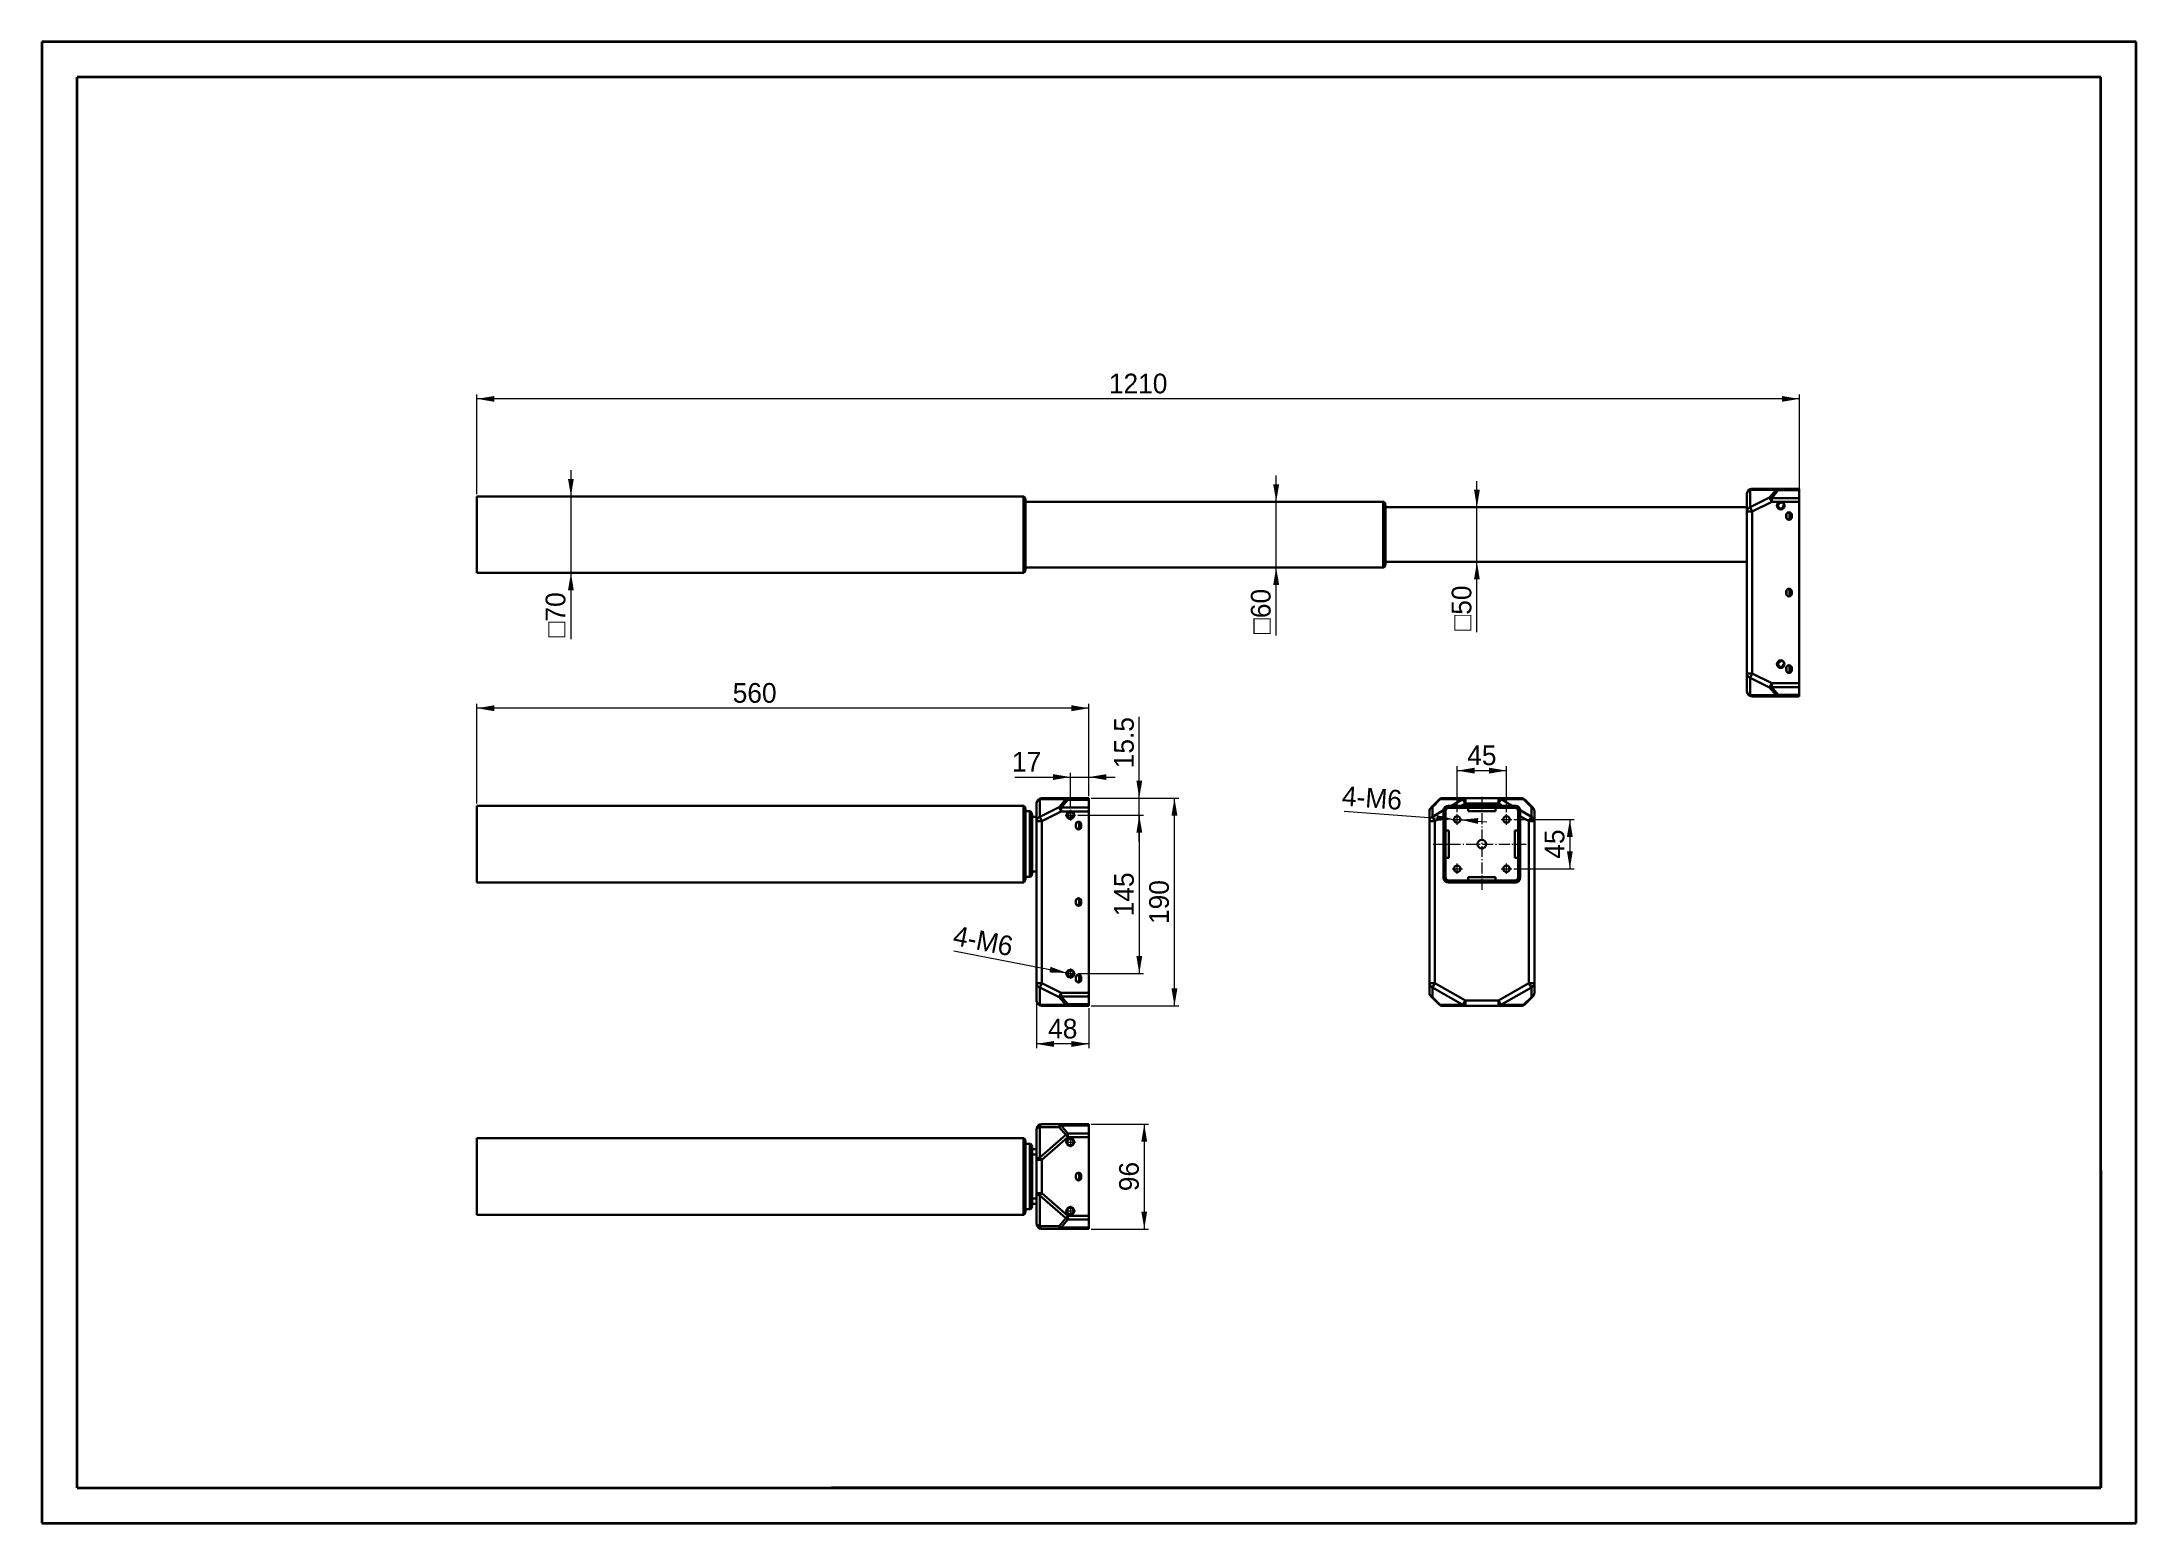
# Model space of a CAD drawing. Header units: millimetres. Extents: x 0 to 1916, y 0 to 1355.
import ezdxf

# ---------------------------------------------------------------- set-up
doc = ezdxf.new("R2010")
doc.units = ezdxf.units.MM
doc.linetypes.add('CENTER2', pattern=[7.5, 5, -1, 0.5, -1])
doc.layers.get('0').update_dxf_attribs({"lineweight": 18})
for name, color, linetype, lineweight in [('CAXA0', 7, 'Continuous', 70), ('CAXA3', 7, 'Continuous', 18), ('輪廓線', 7, 'Continuous', 20)]:
    doc.layers.add(name, color=color, linetype=linetype, lineweight=lineweight)
doc.dimstyles.new('ISO-25', dxfattribs={"dimtxt": 6, "dimasz": 6, "dimexe": 0.5, "dimexo": 0.625, "dimgap": 1.2, "dimtad": 1, "dimdsep": 46, "dimtxsty": 'Standard', "dimcen": 2.5, "dimdle": 12, "dimclrd": 3, "dimclre": 3, "dimclrt": 3, "dimadec": 0, "dimazin": 0, "dimtfac": 1, "dimtmove": 0, "dimatfit": 3, "dimfxl": 0, "dimarcsym": 0})

msp = doc.modelspace()

# ---------------------------------------------------------------- blocks, each defined once
blk = doc.blocks.new('*X4')
at = {"layer": '輪廓線', "linetype": 'Continuous', "lineweight": 15}
for points in [[(1008.7, 365), (1011.3, 349), (1006, 349)], [(1008.7, 269), (1011.3, 285), (1006, 285)]]:
    blk.add_hatch(color=0, dxfattribs=at).paths.add_polyline_path(points, flags=0)
at = {"layer": '輪廓線', "color": 0, "linetype": 'Continuous', "lineweight": 15}
for p, q in [((960.1, 365), (1012.7, 365)), ((1008.7, 365), (1008.7, 269)), ((960.1, 269), (1012.7, 269))]:
    blk.add_line(p, q, dxfattribs=at)
at = {"layer": '輪廓線', "color": 0, "lineweight": 15, "insert": (994.8, 317), "char_height": 18, "width": 46.659, "attachment_point": 5, "rotation": 90}
blk.add_mtext('96', dxfattribs=at)
blk = doc.blocks.new('*X5')
at = {"layer": '輪廓線', "linetype": 'Continuous', "lineweight": 15}
for points in [[(398.1, 1028.4), (414.1, 1025.7), (414.1, 1031)], [(1608.1, 1028.4), (1592.1, 1025.7), (1592.1, 1031)]]:
    blk.add_hatch(color=0, dxfattribs=at).paths.add_polyline_path(points, flags=0)
at = {"layer": '輪廓線', "color": 0, "linetype": 'Continuous', "lineweight": 15}
for p, q in [((398.1, 941.2), (398.1, 1032.4)), ((1608.1, 1028.4), (398.1, 1028.4)), ((1608.1, 770.3), (1608.1, 1032.4))]:
    blk.add_line(p, q, dxfattribs=at)
at = {"layer": '輪廓線', "color": 0, "lineweight": 15, "insert": (1003.1, 1042.3), "char_height": 18, "width": 94.525, "attachment_point": 5}
blk.add_mtext('1210', dxfattribs=at)
blk = doc.blocks.new('*X6')
at = {"layer": '輪廓線', "linetype": 'Continuous', "lineweight": 15}
for points in [[(1129.4, 934.2), (1126.7, 950.2), (1132.1, 950.2)], [(1129.4, 874.2), (1126.7, 858.2), (1132.1, 858.2)]]:
    blk.add_hatch(color=0, dxfattribs=at).paths.add_polyline_path(points, flags=0)
at = {"layer": '輪廓線', "color": 0, "linetype": 'Continuous', "lineweight": 15}
blk.add_line((1129.4, 811.8), (1129.4, 958.2), dxfattribs=at)
at = {"layer": '輪廓線', "color": 0, "lineweight": 15, "insert": (1115.4, 833.9), "char_height": 18, "width": 88.3, "attachment_point": 5, "rotation": 90}
blk.add_mtext('{\\Fgdt,gbcbig.shx;o}60', dxfattribs=at)
blk = doc.blocks.new('*X7')
at = {"layer": '輪廓線', "linetype": 'Continuous', "lineweight": 15}
for points in [[(1313.1, 929.2), (1310.4, 945.2), (1315.7, 945.2)], [(1313.1, 879.2), (1310.4, 863.2), (1315.7, 863.2)]]:
    blk.add_hatch(color=0, dxfattribs=at).paths.add_polyline_path(points, flags=0)
at = {"layer": '輪廓線', "color": 0, "linetype": 'Continuous', "lineweight": 15}
blk.add_line((1313.1, 814.9), (1313.1, 953.2), dxfattribs=at)
at = {"layer": '輪廓線', "color": 0, "lineweight": 15, "insert": (1299.1, 837), "char_height": 18, "width": 88.3, "attachment_point": 5, "rotation": 90}
blk.add_mtext('{\\Fgdt,gbcbig.shx;o}50', dxfattribs=at)
blk = doc.blocks.new('*X8')
at = {"layer": '輪廓線', "linetype": 'Continuous', "lineweight": 15}
for points in [[(1036.3, 663.1), (1033.6, 647.1), (1039, 647.1)], [(1036.3, 473.1), (1033.6, 489.1), (1039, 489.1)]]:
    blk.add_hatch(color=0, dxfattribs=at).paths.add_polyline_path(points, flags=0)
at = {"layer": '輪廓線', "color": 0, "linetype": 'Continuous', "lineweight": 15}
for p, q in [((960.1, 663.1), (1040.3, 663.1)), ((1036.3, 473.1), (1036.3, 663.1)), ((960.1, 473.1), (1040.3, 473.1))]:
    blk.add_line(p, q, dxfattribs=at)
at = {"layer": '輪廓線', "color": 0, "lineweight": 15, "insert": (1022.3, 568.1), "char_height": 18, "width": 68.782, "attachment_point": 5, "rotation": 90}
blk.add_mtext('190', dxfattribs=at)
blk = doc.blocks.new('*X9')
at = {"layer": '輪廓線', "linetype": 'Continuous', "lineweight": 15}
for points in [[(398.1, 745.4), (414.1, 742.7), (414.1, 748.1)], [(958.1, 745.4), (942.1, 742.7), (942.1, 748.1)]]:
    blk.add_hatch(color=0, dxfattribs=at).paths.add_polyline_path(points, flags=0)
at = {"layer": '輪廓線', "color": 0, "linetype": 'Continuous', "lineweight": 15}
for p, q in [((398.1, 658.1), (398.1, 749.4)), ((958.1, 665.1), (958.1, 749.4)), ((958.1, 745.4), (398.1, 745.4))]:
    blk.add_line(p, q, dxfattribs=at)
at = {"layer": '輪廓線', "color": 0, "lineweight": 15, "insert": (652.2, 759.3), "char_height": 18, "width": 71.598, "attachment_point": 5}
blk.add_mtext('560', dxfattribs=at)
blk = doc.blocks.new('*X10')
at = {"layer": '輪廓線', "linetype": 'Continuous', "lineweight": 15}
for points in [[(1292.1, 643.8), (1276.4, 647.6), (1276, 642.3)], [(1298.1, 643.4), (1314.3, 644.9), (1313.9, 639.6)]]:
    blk.add_hatch(color=0, dxfattribs=at).paths.add_polyline_path(points, flags=0)
at = {"layer": '輪廓線', "color": 0, "linetype": 'Continuous', "lineweight": 15}
blk.add_line((1191.5, 651.1), (1322, 641.6), dxfattribs=at)
at = {"layer": '輪廓線', "color": 0, "lineweight": 15, "insert": (1217.1, 663.2), "char_height": 18, "width": 98.547, "attachment_point": 5, "rotation": 355.8531}
blk.add_mtext('4-M6', dxfattribs=at)
blk = doc.blocks.new('*X11')
at = {"layer": '輪廓線', "linetype": 'Continuous', "lineweight": 15}
blk.add_hatch(color=0, dxfattribs=at).paths.add_polyline_path([(938.1, 503.2), (922.9, 508.9), (921.9, 503.7)], flags=0)
at = {"layer": '輪廓線', "color": 0, "linetype": 'Continuous', "lineweight": 15}
blk.add_line((834.4, 523.6), (941.1, 502.6), dxfattribs=at)
at = {"layer": '輪廓線', "color": 0, "linetype": 'Continuous', "lineweight": 15, "insert": (861.3, 532.5), "char_height": 18, "width": 98.547, "attachment_point": 5, "rotation": 348.8526}
blk.add_mtext('4-M6', dxfattribs=at)
blk = doc.blocks.new('*X12')
at = {"layer": '輪廓線', "linetype": 'Continuous', "lineweight": 15}
for points in [[(1004.1, 647.6), (1006.8, 631.6), (1001.5, 631.6)], [(1004.1, 502.6), (1006.8, 518.6), (1001.5, 518.6)]]:
    blk.add_hatch(color=0, dxfattribs=at).paths.add_polyline_path(points, flags=0)
at = {"layer": '輪廓線', "color": 0, "linetype": 'Continuous', "lineweight": 15}
for p, q in [((947.9, 647.6), (1008.1, 647.6)), ((1004.1, 647.6), (1004.1, 502.6)), ((947.9, 502.6), (1008.1, 502.6))]:
    blk.add_line(p, q, dxfattribs=at)
at = {"layer": '輪廓線', "color": 0, "lineweight": 15, "insert": (990.2, 575.1), "char_height": 18, "width": 68.179, "attachment_point": 5, "rotation": 90}
blk.add_mtext('145', dxfattribs=at)
blk = doc.blocks.new('*X13')
at = {"layer": '輪廓線', "linetype": 'Continuous', "lineweight": 15}
for points in [[(941.1, 682.4), (925.1, 685.1), (925.1, 679.7)], [(958.1, 682.4), (974.1, 685.1), (974.1, 679.7)]]:
    blk.add_hatch(color=0, dxfattribs=at).paths.add_polyline_path(points, flags=0)
at = {"layer": '輪廓線', "color": 0, "linetype": 'Continuous', "lineweight": 15}
for p, q in [((890.3, 682.4), (982.1, 682.4)), ((941.1, 654.4), (941.1, 686.4)), ((958.1, 665.1), (958.1, 686.4))]:
    blk.add_line(p, q, dxfattribs=at)
at = {"layer": '輪廓線', "color": 0, "lineweight": 15, "insert": (901, 696.4), "char_height": 18, "width": 42.637, "attachment_point": 5}
blk.add_mtext('17', dxfattribs=at)
blk = doc.blocks.new('*X14')
at = {"layer": '輪廓線', "linetype": 'Continuous', "lineweight": 15}
for points in [[(1004.1, 663.1), (1001.5, 679.1), (1006.8, 679.1)], [(1004.1, 647.6), (1001.5, 631.6), (1006.8, 631.6)]]:
    blk.add_hatch(color=0, dxfattribs=at).paths.add_polyline_path(points, flags=0)
at = {"layer": '輪廓線', "color": 0, "linetype": 'Continuous', "lineweight": 15}
blk.add_line((1004.1, 623.6), (1004.1, 737.4), dxfattribs=at)
at = {"layer": '輪廓線', "color": 0, "lineweight": 15, "insert": (990.2, 713.9), "char_height": 18, "width": 93.922, "attachment_point": 5, "rotation": 90}
blk.add_mtext('15.5', dxfattribs=at)
blk = doc.blocks.new('*X15')
at = {"layer": '輪廓線', "linetype": 'Continuous', "lineweight": 15}
for points in [[(910.1, 438.3), (926.1, 435.6), (926.1, 441)], [(958.1, 438.3), (942.1, 435.6), (942.1, 441)]]:
    blk.add_hatch(color=0, dxfattribs=at).paths.add_polyline_path(points, flags=0)
at = {"layer": '輪廓線', "color": 0, "linetype": 'Continuous', "lineweight": 15}
for p, q in [((910.1, 476.1), (910.1, 434.3)), ((958.1, 471.1), (958.1, 434.3)), ((958.1, 438.3), (910.1, 438.3))]:
    blk.add_line(p, q, dxfattribs=at)
at = {"layer": '輪廓線', "color": 0, "lineweight": 15, "insert": (934.1, 452.2), "char_height": 18, "width": 46.659, "attachment_point": 5}
blk.add_mtext('48', dxfattribs=at)
blk = doc.blocks.new('*X16')
at = {"layer": '輪廓線', "linetype": 'Continuous', "lineweight": 15}
for points in [[(484.1, 939.2), (486.7, 955.2), (481.4, 955.2)], [(484.1, 869.2), (486.7, 853.2), (481.4, 853.2)]]:
    blk.add_hatch(color=0, dxfattribs=at).paths.add_polyline_path(points, flags=0)
at = {"layer": '輪廓線', "color": 0, "linetype": 'Continuous', "lineweight": 15}
for p, q in [((484.1, 963.2), (484.1, 808.7)), ((486.1, 869.2), (480.1, 869.2))]:
    blk.add_line(p, q, dxfattribs=at)
at = {"layer": '輪廓線', "color": 0, "lineweight": 15, "insert": (470.1, 830.8), "char_height": 18, "width": 88.3, "attachment_point": 5, "rotation": 90}
blk.add_mtext('{\\Fgdt,gbcbig.shx;o}70', dxfattribs=at)
blk = doc.blocks.new('*X17')
at = {"layer": '輪廓線', "linetype": 'Continuous', "lineweight": 15}
for points in [[(1295.1, 688.3), (1311.1, 691), (1311.1, 685.6)], [(1340.1, 688.3), (1324.1, 691), (1324.1, 685.6)]]:
    blk.add_hatch(color=0, dxfattribs=at).paths.add_polyline_path(points, flags=0)
at = {"layer": '輪廓線', "color": 0, "linetype": 'Continuous', "lineweight": 15}
for p, q in [((1295.1, 650.4), (1295.1, 692.3)), ((1340.1, 650.4), (1340.1, 692.3)), ((1295.1, 688.3), (1340.1, 688.3))]:
    blk.add_line(p, q, dxfattribs=at)
at = {"layer": '輪廓線', "color": 0, "lineweight": 15, "insert": (1317.6, 702.2), "char_height": 18, "width": 46.458, "attachment_point": 5}
blk.add_mtext('45', dxfattribs=at)
blk = doc.blocks.new('*X18')
at = {"layer": '輪廓線', "linetype": 'Continuous', "lineweight": 15}
for points in [[(1398.1, 643.6), (1400.8, 627.6), (1395.4, 627.6)], [(1398.1, 598.6), (1400.8, 614.6), (1395.4, 614.6)]]:
    blk.add_hatch(color=0, dxfattribs=at).paths.add_polyline_path(points, flags=0)
at = {"layer": '輪廓線', "color": 0, "linetype": 'Continuous', "lineweight": 15}
for p, q in [((1346.9, 643.6), (1402.1, 643.6)), ((1398.1, 643.6), (1398.1, 598.6)), ((1346.9, 598.6), (1402.1, 598.6))]:
    blk.add_line(p, q, dxfattribs=at)
at = {"layer": '輪廓線', "color": 0, "lineweight": 15, "insert": (1384.2, 621.1), "char_height": 18, "width": 46.458, "attachment_point": 5, "rotation": 90}
blk.add_mtext('45', dxfattribs=at)

# ---------------------------------------------------------------- dimensions: what is measured, and where the dimension line sits
at = {"layer": '輪廓線', "lineweight": 15}
for base, p1, p2, text, picture, middle in [((398.067, 1028.365), (1608.067, 768.279), (398.067, 939.208), '1210', '*X5', (1003.067, 1042.315)), ((398.067, 745.401), (958.067, 663.101), (398.067, 656.101), '560', '*X9', (652.209, 759.3))]:
    dim = msp.add_linear_dim(base=base, p1=p1, p2=p2, text=text, dimstyle='ISO-25', override={"dimtxt": 18, "dimasz": 16, "dimexe": 4, "dimexo": 2, "dimgap": 5, "dimsah": 1, "dimdle": 24, "dimclrd": 0, "dimclre": 0, "dimclrt": 0, "dimtolj": 1}, dxfattribs=at)
    dim.commit()
    dim.dimension.update_dxf_attribs({"geometry": picture, "text_midpoint": middle, "dimtype": 160})
for base, p1, p2, angle, picture, middle in [((484.057, 869.208), (484.057, 939.208), (488.057, 869.208), 270, '*X16', (470.057, 830.78)), ((1129.405, 934.208), (1129.405, 874.208), (1129.405, 934.208), 90, '*X6', (1115.405, 833.868)), ((1313.067, 929.208), (1313.067, 879.208), (1313.067, 929.208), 90, '*X7', (1299.067, 836.974))]:
    dim = msp.add_linear_dim(base=base, p1=p1, p2=p2, angle=angle, text='{\\Fgdt,gbcbig.shx;o}<>', dimstyle='ISO-25', override={"dimtxt": 18, "dimasz": 16, "dimexe": 4, "dimexo": 2, "dimgap": 5, "dimsah": 1, "dimdle": 24, "dimclrd": 0, "dimclre": 0, "dimclrt": 0, "dimtolj": 1}, dxfattribs=at)
    dim.commit()
    dim.dimension.update_dxf_attribs({"geometry": picture, "text_midpoint": middle, "dimtype": 160})
for base, p1, p2, angle, picture, middle in [((1004.138, 663.101), (1004.138, 647.601), (1004.138, 663.101), 90, '*X14', (990.189, 713.886)), ((1004.138, 502.601), (945.852, 647.601), (945.852, 502.601), 270, '*X12', (990.189, 575.101))]:
    dim = msp.add_linear_dim(base=base, p1=p1, p2=p2, angle=angle, dimstyle='ISO-25', override={"dimtxt": 18, "dimasz": 16, "dimexe": 4, "dimexo": 2, "dimgap": 5, "dimsah": 1, "dimdle": 24, "dimclrd": 0, "dimclre": 0, "dimclrt": 0, "dimtolj": 1, "dimtzin": 8}, dxfattribs=at)
    dim.commit()
    dim.dimension.update_dxf_attribs({"geometry": picture, "text_midpoint": middle})
for base, p1, p2, picture, middle in [((1340.108, 688.297), (1295.108, 648.401), (1340.108, 648.401), '*X17', (1317.608, 702.196)), ((910.067, 438.304), (958.067, 473.101), (910.067, 478.101), '*X15', (934.067, 452.204))]:
    dim = msp.add_linear_dim(base=base, p1=p1, p2=p2, dimstyle='ISO-25', override={"dimtxt": 18, "dimasz": 16, "dimexe": 4, "dimexo": 2, "dimgap": 5, "dimsah": 1, "dimdle": 24, "dimclrd": 0, "dimclre": 0, "dimclrt": 0, "dimtolj": 1, "dimtzin": 8}, dxfattribs=at)
    dim.commit()
    dim.dimension.update_dxf_attribs({"geometry": picture, "text_midpoint": middle})
dim = msp.add_linear_dim(base=(958.067, 682.416), p1=(941.067, 652.401), p2=(958.067, 663.101), dimstyle='ISO-25', override={"dimtxt": 18, "dimasz": 16, "dimexe": 4, "dimexo": 2, "dimgap": 5, "dimsah": 1, "dimdle": 24, "dimclrd": 0, "dimclre": 0, "dimclrt": 0, "dimtolj": 1, "dimtzin": 8}, dxfattribs=at)
dim.commit()
dim.dimension.update_dxf_attribs({"geometry": '*X13', "text_midpoint": (900.995, 696.366), "dimtype": 160})
dim = msp.add_diameter_dim_2p(p1=(1298.1, 643.384), p2=(1292.116, 643.818), text='4-M6', dimstyle='ISO-25', override={"dimtxt": 18, "dimasz": 16, "dimexe": 4, "dimexo": 2, "dimgap": 5, "dimpost": '%%C<>', "dimsah": 1, "dimdle": 24, "dimclrd": 0, "dimclre": 0, "dimclrt": 0, "dimtolj": 1}, dxfattribs=at)
dim.commit()
dim.dimension.update_dxf_attribs({"geometry": '*X10', "text_midpoint": (1216.049, 649.333), "dimtype": 163})
for base, p1, p2, angle, picture, middle in [((1036.291, 663.101), (958.067, 473.101), (958.067, 663.101), 90, '*X8', (1022.342, 568.101)), ((1398.088, 598.601), (1344.893, 643.601), (1344.893, 598.601), 270, '*X18', (1384.189, 621.101)), ((1008.672, 269.038), (958.067, 365.038), (958.067, 269.038), 270, '*X4', (994.772, 317.038))]:
    dim = msp.add_linear_dim(base=base, p1=p1, p2=p2, angle=angle, dimstyle='ISO-25', override={"dimtxt": 18, "dimasz": 16, "dimexe": 4, "dimexo": 2, "dimgap": 5, "dimsah": 1, "dimdle": 24, "dimclrd": 0, "dimclre": 0, "dimclrt": 0, "dimtolj": 1, "dimtzin": 8}, dxfattribs=at)
    dim.commit()
    dim.dimension.update_dxf_attribs({"geometry": picture, "text_midpoint": middle, "dimtype": 160})
dim = msp.add_radius_dim(center=(941.067, 502.601), mpoint=(938.123, 503.181), text='4-M6', dimstyle='ISO-25', override={"dimtxt": 18, "dimasz": 16, "dimexe": 4, "dimexo": 2, "dimgap": 5, "dimpost": 'R<>', "dimsah": 1, "dimdle": 24, "dimclrd": 0, "dimclre": 0, "dimclrt": 0, "dimtolj": 1}, dxfattribs=at)
dim.commit()
dim.dimension.update_dxf_attribs({"geometry": '*X11', "text_midpoint": (858.619, 518.847), "dimtype": 164})

# ---------------------------------------------------------------- linework, layer by layer
at = {"linetype": 'Continuous', "lineweight": 30}
for p, q in [((898.567, 939.208), (398.067, 939.208)), ((398.067, 939.208), (398.067, 869.208)), ((898.067, 939.208), (898.067, 869.208)), ((900.067, 936.708), (898.567, 939.208)), ((1560.067, 761.208), (1560.067, 941.208)), ((1560.067, 761.208), (1560.067, 941.208)), ((1563.076, 929.269), (1563.076, 945.19)), ((1563.076, 929.269), (1563.076, 945.19)), ((1563.076, 945.19), (1586.836, 945.19)), ((1563.076, 945.19), (1586.836, 945.19)), ((1565.067, 946.208), (1608.067, 946.208)), ((1565.067, 946.208), (1608.067, 946.208)), ((1586.836, 945.19), (1580.775, 938.119)), ((1586.836, 945.19), (1580.775, 938.119)), ((1588.827, 944.744), (1582.766, 937.673)), ((1588.827, 944.744), (1582.766, 937.673)), ((1588.827, 946.208), (1588.827, 944.744)), ((1588.827, 946.208), (1588.827, 944.744)), ((1588.827, 944.744), (1608.067, 944.744)), ((1588.827, 944.744), (1608.067, 944.744)), ((1608.067, 946.208), (1608.067, 756.208)), ((1608.067, 946.208), (1608.067, 756.208)), ((900.067, 936.708), (900.067, 871.708)), ((1227.867, 934.208), (900.067, 934.208)), ((1227.367, 934.208), (1227.367, 874.208)), ((1229.367, 931.708), (1227.867, 934.208)), ((1229.367, 931.708), (1229.367, 876.708)), ((1560.067, 929.208), (1229.367, 929.208)), ((1565.067, 925.287), (1560.067, 925.287)), ((1565.067, 925.287), (1560.067, 925.287)), ((1580.775, 938.119), (1563.076, 929.269)), ((1580.775, 938.119), (1563.076, 929.269)), ((1565.067, 925.287), (1563.076, 929.269)), ((1565.067, 925.287), (1563.076, 929.269)), ((1582.766, 934.137), (1565.067, 925.287)), ((1582.766, 934.137), (1565.067, 925.287)), ((1565.067, 925.287), (1565.067, 777.129)), ((1565.067, 925.287), (1565.067, 777.129)), ((1582.766, 934.137), (1580.775, 938.119)), ((1582.766, 934.137), (1580.775, 938.119)), ((1582.766, 937.673), (1582.766, 934.137)), ((1582.766, 937.673), (1582.766, 934.137)), ((1608.067, 937.673), (1582.766, 937.673)), ((1608.067, 937.673), (1582.766, 937.673)), ((1590.365, 934.137), (1582.766, 934.137)), ((1590.365, 934.137), (1582.766, 934.137)), ((1590.365, 934.137), (1590.465, 933.647)), ((1590.365, 934.137), (1590.465, 933.647)), ((1591.768, 934.137), (1591.668, 933.647)), ((1591.768, 934.137), (1591.668, 933.647)), ((1608.067, 934.137), (1591.768, 934.137)), ((1608.067, 934.137), (1591.768, 934.137)), ((1596.067, 922.208), (1596.067, 920.208)), ((1596.067, 922.208), (1596.067, 920.208)), ((1596.217, 920.208), (1596.217, 922.208)), ((1599.217, 917.95), (1599.217, 924.466)), ((1600.917, 920.208), (1600.917, 922.208)), ((1601.067, 920.208), (1601.067, 922.208)), ((1601.067, 920.208), (1601.067, 922.208)), ((898.567, 869.208), (398.067, 869.208)), ((900.067, 871.708), (898.567, 869.208)), ((1227.867, 874.208), (900.067, 874.208)), ((1229.367, 876.708), (1227.867, 874.208)), ((1560.067, 879.208), (1229.367, 879.208)), ((1596.067, 852.208), (1596.067, 850.208)), ((1596.067, 852.208), (1596.067, 850.208)), ((1596.217, 850.208), (1596.217, 852.208)), ((1599.217, 847.95), (1599.217, 854.466)), ((1600.917, 850.208), (1600.917, 852.208)), ((1601.067, 850.208), (1601.067, 852.208)), ((1601.067, 850.208), (1601.067, 852.208)), ((1565.067, 777.129), (1560.067, 777.129)), ((1565.067, 777.129), (1560.067, 777.129)), ((1565.067, 777.129), (1563.076, 773.147)), ((1565.067, 777.129), (1563.076, 773.147)), ((1563.076, 773.147), (1563.076, 757.226)), ((1563.076, 773.147), (1563.076, 757.226)), ((1580.775, 764.297), (1563.076, 773.147)), ((1580.775, 764.297), (1563.076, 773.147)), ((1582.766, 768.279), (1565.067, 777.129)), ((1582.766, 768.279), (1565.067, 777.129)), ((1582.766, 768.279), (1580.775, 764.297)), ((1582.766, 768.279), (1580.775, 764.297)), ((1582.766, 764.744), (1582.766, 768.279)), ((1582.766, 764.744), (1582.766, 768.279)), ((1608.067, 768.279), (1582.766, 768.279)), ((1608.067, 768.279), (1582.766, 768.279)), ((1596.067, 782.208), (1596.067, 780.208)), ((1596.067, 782.208), (1596.067, 780.208)), ((1596.217, 780.208), (1596.217, 782.208)), ((1599.217, 777.95), (1599.217, 784.466)), ((1600.917, 780.208), (1600.917, 782.208)), ((1601.067, 780.208), (1601.067, 782.208)), ((1601.067, 780.208), (1601.067, 782.208)), ((1563.076, 757.226), (1586.836, 757.226)), ((1563.076, 757.226), (1586.836, 757.226)), ((1565.067, 756.208), (1608.067, 756.208)), ((1565.067, 756.208), (1608.067, 756.208)), ((1586.836, 757.226), (1580.775, 764.297)), ((1586.836, 757.226), (1580.775, 764.297)), ((1588.827, 757.673), (1582.766, 764.744)), ((1588.827, 757.673), (1582.766, 764.744)), ((1608.067, 764.744), (1582.766, 764.744)), ((1608.067, 764.744), (1582.766, 764.744)), ((1588.827, 756.208), (1588.827, 757.673)), ((1588.827, 756.208), (1588.827, 757.673)), ((1588.827, 757.673), (1608.067, 757.673)), ((1588.827, 757.673), (1608.067, 757.673)), ((898.567, 656.101), (398.067, 656.101)), ((398.067, 656.101), (398.067, 586.101)), ((898.067, 656.101), (898.067, 586.101)), ((900.067, 653.601), (898.567, 656.101)), ((900.067, 653.601), (900.067, 588.601)), ((910.067, 478.101), (910.067, 658.101)), ((910.067, 478.101), (910.067, 658.101)), ((913.076, 646.162), (913.076, 662.083)), ((913.076, 646.162), (913.076, 662.083)), ((913.076, 662.083), (936.836, 662.083)), ((913.076, 662.083), (936.836, 662.083)), ((930.775, 655.012), (913.076, 646.162)), ((930.775, 655.012), (913.076, 646.162)), ((915.067, 663.101), (958.067, 663.101)), ((915.067, 663.101), (958.067, 663.101)), ((936.836, 662.083), (930.775, 655.012)), ((936.836, 662.083), (930.775, 655.012)), ((932.766, 651.03), (930.775, 655.012)), ((932.766, 651.03), (930.775, 655.012)), ((938.827, 661.636), (932.766, 654.565)), ((938.827, 661.636), (932.766, 654.565)), ((932.766, 654.565), (932.766, 651.03)), ((932.766, 654.565), (932.766, 651.03)), ((958.067, 654.565), (932.766, 654.565)), ((958.067, 654.565), (932.766, 654.565)), ((938.827, 663.101), (938.827, 661.636)), ((938.827, 663.101), (938.827, 661.636)), ((938.827, 661.636), (958.067, 661.636)), ((938.827, 661.636), (958.067, 661.636)), ((958.067, 663.101), (958.067, 473.101)), ((958.067, 663.101), (958.067, 473.101)), ((1271.072, 654.565), (1278.143, 661.636)), ((1271.072, 654.565), (1278.143, 661.636)), ((1272.332, 655.012), (1279.403, 662.083)), ((1272.332, 655.012), (1279.403, 662.083)), ((1272.332, 646.162), (1272.332, 655.012)), ((1272.332, 646.162), (1272.332, 655.012)), ((1282.637, 652.05), (1272.332, 646.162)), ((1282.608, 652.034), (1272.332, 646.162)), ((1279.403, 662.083), (1300.194, 662.083)), ((1279.403, 662.083), (1300.194, 662.083)), ((1353.537, 663.101), (1281.679, 663.101)), ((1353.537, 663.101), (1281.679, 663.101)), ((1282.608, 590.101), (1282.608, 652.101)), ((1284.108, 590.101), (1284.108, 652.101)), ((1286.608, 656.101), (1348.608, 656.101)), ((1286.608, 654.601), (1348.608, 654.601)), ((1287.358, 654.351), (1347.858, 654.351)), ((1300.194, 662.083), (1289.725, 656.101)), ((1300.194, 662.083), (1289.725, 656.101)), ((1302.469, 658.101), (1298.969, 656.101)), ((1302.469, 658.101), (1298.969, 656.101)), ((1300.308, 654.501), (1299.908, 654.501)), ((1302.469, 658.101), (1300.194, 662.083)), ((1302.469, 658.101), (1300.194, 662.083)), ((1302.469, 663.101), (1302.469, 658.101)), ((1302.469, 663.101), (1302.469, 658.101)), ((1332.746, 658.101), (1302.469, 658.101)), ((1332.746, 658.101), (1302.469, 658.101)), ((1305.108, 654.351), (1305.108, 651.351)), ((1312.808, 654.501), (1312.408, 654.501)), ((1315.608, 654.351), (1315.608, 654.601)), ((1315.608, 654.351), (1315.608, 654.601)), ((1319.608, 654.351), (1319.608, 654.601)), ((1319.608, 654.351), (1319.608, 654.601)), ((1322.808, 654.501), (1322.408, 654.501)), ((1330.108, 654.351), (1330.108, 651.351)), ((1332.746, 658.101), (1332.746, 663.101)), ((1332.746, 658.101), (1332.746, 663.101)), ((1332.746, 658.101), (1335.022, 662.083)), ((1332.746, 658.101), (1335.022, 662.083)), ((1336.246, 656.101), (1332.746, 658.101)), ((1336.246, 656.101), (1332.746, 658.101)), ((1335.308, 654.501), (1334.908, 654.501)), ((1335.022, 662.083), (1355.812, 662.083)), ((1335.022, 662.083), (1355.812, 662.083)), ((1345.491, 656.101), (1335.022, 662.083)), ((1345.491, 656.101), (1335.022, 662.083)), ((1351.108, 652.101), (1351.108, 590.101)), ((1362.883, 646.162), (1352.579, 652.05)), ((1352.608, 652.101), (1352.608, 590.101)), ((1362.883, 646.162), (1352.608, 652.034)), ((1355.812, 662.083), (1362.883, 655.012)), ((1355.812, 662.083), (1362.883, 655.012)), ((1357.072, 661.636), (1364.143, 654.565)), ((1357.072, 661.636), (1364.143, 654.565)), ((1362.883, 655.012), (1362.883, 646.162)), ((1362.883, 655.012), (1362.883, 646.162)), ((904.567, 651.101), (900.067, 651.101)), ((904.067, 651.101), (904.067, 591.101)), ((906.067, 648.601), (904.567, 651.101)), ((906.067, 648.601), (906.067, 593.601)), ((910.067, 646.101), (906.067, 646.101)), ((915.067, 642.18), (910.067, 642.18)), ((915.067, 642.18), (910.067, 642.18)), ((915.067, 642.18), (913.076, 646.162)), ((915.067, 642.18), (913.076, 646.162)), ((932.766, 651.03), (915.067, 642.18)), ((932.766, 651.03), (915.067, 642.18)), ((915.067, 642.18), (915.067, 494.022)), ((915.067, 642.18), (915.067, 494.022)), ((940.365, 651.03), (932.766, 651.03)), ((940.365, 651.03), (932.766, 651.03)), ((940.365, 651.03), (940.465, 650.54)), ((940.365, 651.03), (940.465, 650.54)), ((941.768, 651.03), (941.668, 650.54)), ((941.768, 651.03), (941.668, 650.54)), ((958.067, 651.03), (941.768, 651.03)), ((958.067, 651.03), (941.768, 651.03)), ((946.067, 639.101), (946.067, 637.101)), ((946.067, 639.101), (946.067, 637.101)), ((946.217, 637.101), (946.217, 639.101)), ((949.217, 634.842), (949.217, 641.359)), ((950.917, 637.101), (950.917, 639.101)), ((951.067, 637.101), (951.067, 639.101)), ((951.067, 637.101), (951.067, 639.101)), ((1269.608, 651.03), (1269.608, 485.172)), ((1269.608, 651.03), (1269.608, 485.172)), ((1274.608, 642.18), (1269.608, 642.18)), ((1274.608, 642.18), (1269.608, 642.18)), ((1274.608, 642.18), (1272.332, 646.162)), ((1274.608, 642.18), (1272.332, 646.162)), ((1282.608, 646.751), (1274.608, 642.18)), ((1282.608, 646.751), (1274.608, 642.18)), ((1274.608, 642.18), (1274.608, 494.022)), ((1274.608, 642.18), (1274.608, 494.022)), ((1284.208, 638.801), (1284.208, 638.401)), ((1284.358, 590.851), (1284.358, 651.351)), ((1284.358, 633.601), (1287.358, 633.601)), ((1287.358, 608.601), (1287.358, 633.601)), ((1305.108, 651.351), (1330.108, 651.351)), ((1350.858, 633.601), (1347.858, 633.601)), ((1347.858, 633.601), (1347.858, 608.601)), ((1350.858, 651.351), (1350.858, 590.851)), ((1351.008, 638.401), (1351.008, 638.801)), ((1360.608, 642.18), (1352.608, 646.751)), ((1360.608, 642.18), (1352.608, 646.751)), ((1360.608, 642.18), (1362.883, 646.162)), ((1360.608, 642.18), (1362.883, 646.162)), ((1365.608, 642.18), (1360.608, 642.18)), ((1365.608, 642.18), (1360.608, 642.18)), ((1360.608, 494.022), (1360.608, 642.18)), ((1360.608, 494.022), (1360.608, 642.18)), ((1365.608, 651.03), (1365.608, 485.172)), ((1365.608, 651.03), (1365.608, 485.172)), ((1284.358, 623.101), (1284.108, 623.101)), ((1284.358, 623.101), (1284.108, 623.101)), ((1284.358, 619.101), (1284.108, 619.101)), ((1284.358, 619.101), (1284.108, 619.101)), ((1284.208, 626.301), (1284.208, 625.901)), ((1284.208, 616.301), (1284.208, 615.901)), ((1350.858, 623.101), (1351.108, 623.101)), ((1350.858, 623.101), (1351.108, 623.101)), ((1350.858, 619.101), (1351.108, 619.101)), ((1350.858, 619.101), (1351.108, 619.101)), ((1351.008, 625.901), (1351.008, 626.301)), ((1351.008, 615.901), (1351.008, 616.301)), ((910.067, 596.101), (906.067, 596.101)), ((1284.208, 603.801), (1284.208, 603.401)), ((1284.358, 608.601), (1287.358, 608.601)), ((1350.858, 608.601), (1347.858, 608.601)), ((1351.008, 603.401), (1351.008, 603.801)), ((898.567, 586.101), (398.067, 586.101)), ((900.067, 588.601), (898.567, 586.101)), ((904.567, 591.101), (900.067, 591.101)), ((906.067, 593.601), (904.567, 591.101)), ((1348.608, 587.601), (1286.608, 587.601)), ((1348.608, 586.101), (1286.608, 586.101)), ((1347.858, 587.851), (1287.358, 587.851)), ((1299.908, 587.701), (1300.308, 587.701)), ((1330.108, 590.851), (1305.108, 590.851)), ((1305.108, 587.851), (1305.108, 590.851)), ((1312.408, 587.701), (1312.808, 587.701)), ((1315.608, 587.851), (1315.608, 587.601)), ((1315.608, 587.851), (1315.608, 587.601)), ((1319.608, 587.851), (1319.608, 587.601)), ((1319.608, 587.851), (1319.608, 587.601)), ((1322.408, 587.701), (1322.808, 587.701)), ((1330.108, 587.851), (1330.108, 590.851)), ((1334.908, 587.701), (1335.308, 587.701)), ((946.067, 569.101), (946.067, 567.101)), ((946.067, 569.101), (946.067, 567.101)), ((946.217, 567.101), (946.217, 569.101)), ((949.217, 564.842), (949.217, 571.359)), ((950.917, 567.101), (950.917, 569.101)), ((951.067, 567.101), (951.067, 569.101)), ((951.067, 567.101), (951.067, 569.101)), ((946.067, 499.101), (946.067, 497.101)), ((946.067, 499.101), (946.067, 497.101)), ((946.217, 497.101), (946.217, 499.101)), ((949.217, 494.842), (949.217, 501.359)), ((950.917, 497.101), (950.917, 499.101)), ((951.067, 497.101), (951.067, 499.101)), ((951.067, 497.101), (951.067, 499.101)), ((915.067, 494.022), (910.067, 494.022)), ((915.067, 494.022), (910.067, 494.022)), ((915.067, 494.022), (913.076, 490.039)), ((915.067, 494.022), (913.076, 490.039)), ((913.076, 490.039), (913.076, 474.119)), ((913.076, 490.039), (913.076, 474.119)), ((930.775, 481.19), (913.076, 490.039)), ((930.775, 481.19), (913.076, 490.039)), ((932.766, 485.172), (915.067, 494.022)), ((932.766, 485.172), (915.067, 494.022)), ((932.766, 485.172), (930.775, 481.19)), ((932.766, 485.172), (930.775, 481.19)), ((936.836, 474.119), (930.775, 481.19)), ((936.836, 474.119), (930.775, 481.19)), ((932.766, 481.636), (932.766, 485.172)), ((932.766, 481.636), (932.766, 485.172)), ((958.067, 485.172), (932.766, 485.172)), ((958.067, 485.172), (932.766, 485.172)), ((938.827, 474.565), (932.766, 481.636)), ((938.827, 474.565), (932.766, 481.636)), ((958.067, 481.636), (932.766, 481.636)), ((958.067, 481.636), (932.766, 481.636)), ((1274.608, 494.022), (1269.608, 494.022)), ((1274.608, 494.022), (1269.608, 494.022)), ((1278.143, 474.565), (1271.072, 481.636)), ((1278.143, 474.565), (1271.072, 481.636)), ((1274.608, 494.022), (1272.332, 490.039)), ((1274.608, 494.022), (1272.332, 490.039)), ((1272.332, 490.039), (1272.332, 481.19)), ((1272.332, 490.039), (1272.332, 481.19)), ((1300.194, 474.119), (1272.332, 490.039)), ((1300.194, 474.119), (1272.332, 490.039)), ((1272.332, 481.19), (1279.403, 474.119)), ((1272.332, 481.19), (1279.403, 474.119)), ((1302.469, 478.101), (1274.608, 494.022)), ((1302.469, 478.101), (1274.608, 494.022)), ((1360.608, 494.022), (1332.746, 478.101)), ((1360.608, 494.022), (1332.746, 478.101)), ((1362.883, 490.039), (1335.022, 474.119)), ((1362.883, 490.039), (1335.022, 474.119)), ((1355.812, 474.119), (1362.883, 481.19)), ((1355.812, 474.119), (1362.883, 481.19)), ((1357.072, 474.565), (1364.143, 481.636)), ((1357.072, 474.565), (1364.143, 481.636)), ((1360.608, 494.022), (1362.883, 490.039)), ((1360.608, 494.022), (1362.883, 490.039)), ((1365.608, 494.022), (1360.608, 494.022)), ((1365.608, 494.022), (1360.608, 494.022)), ((1362.883, 481.19), (1362.883, 490.039)), ((1362.883, 481.19), (1362.883, 490.039)), ((913.076, 474.119), (936.836, 474.119)), ((913.076, 474.119), (936.836, 474.119)), ((915.067, 473.101), (958.067, 473.101)), ((915.067, 473.101), (958.067, 473.101)), ((938.827, 473.101), (938.827, 474.565)), ((938.827, 473.101), (938.827, 474.565)), ((938.827, 474.565), (958.067, 474.565)), ((938.827, 474.565), (958.067, 474.565)), ((1279.403, 474.119), (1300.194, 474.119)), ((1279.403, 474.119), (1300.194, 474.119)), ((1353.537, 473.101), (1281.679, 473.101)), ((1353.537, 473.101), (1281.679, 473.101)), ((1302.469, 478.101), (1300.194, 474.119)), ((1302.469, 478.101), (1300.194, 474.119)), ((1302.469, 473.101), (1302.469, 478.101)), ((1302.469, 473.101), (1302.469, 478.101)), ((1332.746, 478.101), (1302.469, 478.101)), ((1332.746, 478.101), (1302.469, 478.101)), ((1332.746, 478.101), (1332.746, 473.101)), ((1332.746, 478.101), (1332.746, 473.101)), ((1332.746, 478.101), (1335.022, 474.119)), ((1332.746, 478.101), (1335.022, 474.119)), ((1335.022, 474.119), (1355.812, 474.119)), ((1335.022, 474.119), (1355.812, 474.119)), ((915.067, 365.038), (958.067, 365.038)), ((915.067, 365.038), (958.067, 365.038)), ((932.766, 365.038), (932.766, 363.573)), ((932.766, 365.038), (932.766, 363.573)), ((958.067, 269.038), (958.067, 365.038)), ((958.067, 321.038), (958.067, 365.038)), ((898.567, 352.038), (398.067, 352.038)), ((398.067, 282.038), (398.067, 352.038)), ((898.067, 282.038), (898.067, 352.038)), ((900.067, 349.538), (898.567, 352.038)), ((900.067, 284.538), (900.067, 349.538)), ((904.567, 347.038), (900.067, 347.038)), ((904.067, 287.038), (904.067, 347.038)), ((906.067, 344.538), (904.567, 347.038)), ((910.067, 274.038), (910.067, 360.038)), ((910.067, 274.038), (910.067, 360.038)), ((913.076, 334.452), (913.076, 362.313)), ((913.076, 334.452), (913.076, 362.313)), ((913.076, 362.313), (930.775, 362.313)), ((913.076, 362.313), (930.775, 362.313)), ((936.836, 355.242), (913.076, 334.452)), ((936.836, 355.242), (913.076, 334.452)), ((938.827, 352.967), (915.067, 332.176)), ((938.827, 352.967), (915.067, 332.176)), ((930.775, 362.313), (936.836, 355.242)), ((930.775, 362.313), (936.836, 355.242)), ((932.766, 363.573), (938.827, 356.502)), ((932.766, 363.573), (938.827, 356.502)), ((932.766, 363.573), (958.067, 363.573)), ((932.766, 363.573), (958.067, 363.573)), ((938.827, 352.967), (936.836, 355.242)), ((938.827, 352.967), (936.836, 355.242)), ((938.827, 356.502), (938.827, 352.967)), ((938.827, 356.502), (938.827, 352.967)), ((958.067, 356.502), (938.827, 356.502)), ((958.067, 356.502), (938.827, 356.502)), ((958.067, 352.967), (938.827, 352.967)), ((958.067, 352.967), (938.827, 352.967)), ((906.067, 289.538), (906.067, 344.538)), ((910.067, 342.038), (906.067, 342.038)), ((910.067, 337.038), (906.067, 337.038)), ((915.067, 332.176), (910.067, 332.176)), ((915.067, 332.176), (910.067, 332.176)), ((915.067, 332.176), (913.076, 334.452)), ((915.067, 332.176), (913.076, 334.452)), ((915.067, 301.899), (915.067, 332.176)), ((915.067, 301.899), (915.067, 332.176)), ((946.067, 316.038), (946.067, 318.038)), ((946.213, 316.06), (946.213, 318.015)), ((949.217, 320.296), (949.217, 313.779)), ((950.917, 318.038), (950.917, 316.038)), ((951.067, 318.038), (951.067, 316.038)), ((958.067, 269.038), (958.067, 313.038)), ((906.067, 289.538), (904.567, 287.038)), ((910.067, 297.038), (906.067, 297.038)), ((910.067, 292.038), (906.067, 292.038)), ((910.067, 301.899), (915.067, 301.899)), ((910.067, 301.899), (915.067, 301.899)), ((915.067, 301.899), (913.076, 299.624)), ((915.067, 301.899), (913.076, 299.624)), ((913.076, 271.762), (913.076, 299.624)), ((913.076, 271.762), (913.076, 299.624)), ((913.076, 299.624), (936.836, 278.833)), ((913.076, 299.624), (936.836, 278.833)), ((915.067, 301.899), (938.827, 281.109)), ((915.067, 301.899), (938.827, 281.109)), ((898.567, 282.038), (398.067, 282.038)), ((900.067, 284.538), (898.567, 282.038)), ((904.567, 287.038), (900.067, 287.038)), ((930.775, 271.762), (913.076, 271.762)), ((930.775, 271.762), (913.076, 271.762)), ((958.067, 269.038), (915.067, 269.038)), ((958.067, 269.038), (915.067, 269.038)), ((936.836, 278.833), (930.775, 271.762)), ((936.836, 278.833), (930.775, 271.762)), ((938.827, 277.573), (932.766, 270.502)), ((938.827, 277.573), (932.766, 270.502)), ((932.766, 270.502), (932.766, 269.038)), ((932.766, 270.502), (932.766, 269.038)), ((958.067, 270.502), (932.766, 270.502)), ((958.067, 270.502), (932.766, 270.502)), ((938.827, 281.109), (936.836, 278.833)), ((938.827, 281.109), (936.836, 278.833)), ((938.827, 281.109), (938.827, 277.573)), ((938.827, 281.109), (938.827, 277.573)), ((938.827, 281.109), (958.067, 281.109)), ((938.827, 281.109), (958.067, 281.109)), ((938.827, 277.573), (958.067, 277.573)), ((938.827, 277.573), (958.067, 277.573))]:
    msp.add_line(p, q, dxfattribs=at)
at = {"linetype": 'CENTER2', "lineweight": 15, "ltscale": 2}
for p, q in [((941.067, 652.401), (941.067, 642.801)), ((1317.608, 664.326), (1317.608, 577.876)), ((936.281, 647.601), (945.852, 647.601)), ((1290.322, 643.601), (1299.893, 643.601)), ((1295.108, 638.801), (1295.108, 648.401)), ((1335.322, 643.601), (1344.893, 643.601)), ((1340.108, 638.801), (1340.108, 648.401)), ((1273.083, 621.101), (1362.133, 621.101)), ((1290.322, 598.601), (1299.893, 598.601)), ((1295.108, 593.801), (1295.108, 603.401)), ((1335.322, 598.601), (1344.893, 598.601)), ((1340.108, 593.801), (1340.108, 603.401)), ((936.281, 502.601), (945.852, 502.601)), ((941.067, 507.401), (941.067, 497.801)), ((936.281, 348.538), (945.852, 348.538)), ((941.067, 353.338), (941.067, 343.738)), ((941.067, 290.338), (941.067, 280.738)), ((936.281, 285.538), (945.852, 285.538))]:
    msp.add_line(p, q, dxfattribs=at)
at = {"linetype": 'Continuous', "lineweight": 30}
for centre, radius in [((1591.067, 930.708), 3), ((1591.067, 930.708), 3), ((1591.067, 785.708), 3.5), ((1591.067, 785.708), 3.5), ((1591.067, 785.708), 3), ((1591.067, 785.708), 3), ((941.067, 647.601), 3), ((941.067, 647.601), 3), ((1295.108, 643.601), 3), ((1340.108, 643.601), 3), ((1317.608, 621.101), 4), ((1295.108, 598.601), 3), ((1340.108, 598.601), 3), ((941.067, 502.601), 3.5), ((941.067, 502.601), 3.5), ((941.067, 502.601), 3), ((941.067, 502.601), 3), ((941.067, 348.538), 3), ((941.067, 285.538), 3)]:
    msp.add_circle(centre, radius, dxfattribs=at)
for centre, radius, start, end in [((1565.067, 941.208), 5, 90, 180), ((1565.067, 941.208), 5, 90, 180), ((1563.836, 941.208), 3.769, 174.407424, 179.991081), ((1591.067, 930.708), 3.5, 101.565854, 78.434146), ((1591.067, 930.708), 3.5, 101.565854, 78.434146), ((1591.069, 931.041), 3.175, 90.035137, 102.80561), ((1591.069, 931.041), 3.175, 91.460744, 102.809425), ((1591.067, 931.067), 3.149, 90.000278, 91.433971), ((1591.065, 931.041), 3.175, 77.19439, 89.964863), ((1591.066, 931.051), 3.165, 80.024594, 89.9835), ((1591.062, 931.033), 3.183, 78.605669, 80.021869), ((1591.061, 931.027), 3.189, 77.189441, 78.605767), ((1598.567, 922.208), 2.5, 0, 180), ((1598.567, 922.208), 2.5, 0, 180), ((1598.567, 920.208), 2.5, 180, 0), ((1598.567, 920.208), 2.5, 180, 0), ((1598.567, 922.208), 2.35, 0, 180), ((1598.567, 920.208), 2.35, 180, 0), ((1598.567, 852.208), 2.5, 0, 180), ((1598.567, 852.208), 2.5, 0, 180), ((1598.567, 850.208), 2.5, 180, 0), ((1598.567, 850.208), 2.5, 180, 0), ((1598.567, 852.208), 2.35, 0, 180), ((1598.567, 850.208), 2.35, 180, 0), ((1598.567, 782.208), 2.5, 360, 180), ((1598.567, 782.208), 2.5, 360, 180), ((1598.567, 780.208), 2.5, 180, 0), ((1598.567, 780.208), 2.5, 180, 0), ((1598.567, 782.208), 2.35, 360, 180), ((1598.567, 780.208), 2.35, 180, 0), ((1565.067, 761.208), 5, 180, 270), ((1565.067, 761.208), 5, 180, 270), ((1563.836, 761.209), 3.769, 180.008919, 185.592576), ((915.067, 658.101), 5, 90, 180), ((915.067, 658.101), 5, 90, 180), ((913.836, 658.1), 3.769, 174.407424, 179.991081), ((1274.608, 651.03), 5, 135, 180), ((1274.608, 651.03), 5, 135, 180), ((1274.04, 650.833), 4.481, 140.15341, 145.591582), ((1274.154, 650.738), 4.629, 134.836119, 140.153667), ((1274.296, 650.589), 4.834, 124.449414, 134.780512), ((1274.436, 650.389), 5.079, 119.49854, 124.483392), ((1274.481, 650.31), 5.169, 114.564587, 119.50333), ((1274.481, 650.31), 5.169, 114.564587, 119.50333), ((1281.679, 658.101), 5, 90, 135), ((1281.679, 658.101), 5, 90, 135), ((1286.608, 652.101), 4, 90, 180), ((1286.608, 652.101), 2.5, 90, 180), ((1287.358, 651.351), 3, 90, 180), ((1299.908, 653.501), 1, 90, 121.785409), ((1300.308, 653.501), 1, 58.214586, 90), ((1312.408, 653.501), 1, 90, 121.785409), ((1312.808, 653.501), 1, 58.214586, 90), ((1322.408, 653.501), 1, 90, 121.785409), ((1322.808, 653.501), 1, 58.214586, 90), ((1334.908, 653.501), 1, 90, 121.785409), ((1335.308, 653.501), 1, 58.214586, 90), ((1347.858, 651.351), 3, 0, 90), ((1348.608, 652.101), 4, 360, 90), ((1348.608, 652.101), 2.5, 360, 90), ((1353.537, 658.101), 5, 45, 90), ((1353.537, 658.101), 5, 45, 90), ((1360.734, 650.31), 5.169, 60.496651, 65.435413), ((1360.734, 650.31), 5.169, 60.496651, 65.435413), ((1360.779, 650.389), 5.079, 55.516574, 60.501441), ((1360.92, 650.589), 4.834, 45.219439, 55.550552), ((1360.608, 651.03), 5, 0, 45), ((1360.608, 651.03), 5, 0, 45), ((1361.062, 650.738), 4.629, 39.846283, 45.163832), ((1361.175, 650.833), 4.481, 34.40837, 39.84654), ((941.067, 647.601), 3.5, 101.565854, 78.434146), ((941.067, 647.601), 3.5, 101.565854, 78.434146), ((941.069, 647.934), 3.175, 90.035137, 102.80561), ((941.069, 647.934), 3.175, 91.460744, 102.809425), ((941.067, 647.959), 3.149, 90.000278, 91.433971), ((941.065, 647.934), 3.175, 77.19439, 89.964863), ((941.066, 647.944), 3.165, 80.024594, 89.9835), ((941.062, 647.926), 3.183, 78.605669, 80.021869), ((941.061, 647.92), 3.189, 77.189441, 78.605767), ((948.567, 639.101), 2.5, 360, 180), ((948.567, 639.101), 2.5, 360, 180), ((948.567, 637.101), 2.5, 180, 360), ((948.567, 637.101), 2.5, 180, 360), ((948.567, 639.101), 2.35, 360, 180), ((948.567, 637.101), 2.35, 180, 360), ((1273.604, 651.029), 3.996, 173.889954, 179.987869), ((1285.208, 638.801), 1, 148.214586, 180), ((1285.208, 638.401), 1, 180, 211.785409), ((1350.008, 638.801), 1, 0, 31.785409), ((1350.008, 638.401), 1, 328.214586, 0), ((1361.612, 651.029), 3.996, 0.012131, 6.110041), ((1361.612, 651.029), 3.996, 0.012131, 6.110041), ((1285.208, 626.301), 1, 148.214586, 180), ((1285.208, 625.901), 1, 180, 211.785409), ((1285.208, 616.301), 1, 148.214586, 180), ((1285.208, 615.901), 1, 180, 211.785409), ((1350.008, 626.301), 1, 0, 31.785409), ((1350.008, 625.901), 1, 328.214586, 0), ((1350.008, 616.301), 1, 0, 31.785409), ((1350.008, 615.901), 1, 328.214586, 0), ((1285.208, 603.801), 1, 148.214586, 180), ((1285.208, 603.401), 1, 180, 211.785409), ((1350.008, 603.801), 1, 0, 31.785409), ((1350.008, 603.401), 1, 328.214586, 360), ((1286.608, 590.101), 4, 180, 270), ((1286.608, 590.101), 2.5, 180, 270), ((1287.358, 590.851), 3, 180, 270), ((1299.908, 588.701), 1, 238.214586, 270), ((1300.308, 588.701), 1, 270, 301.785409), ((1312.408, 588.701), 1, 238.214586, 270), ((1312.808, 588.701), 1, 270, 301.785409), ((1322.408, 588.701), 1, 238.214586, 270), ((1322.808, 588.701), 1, 270, 301.785409), ((1334.908, 588.701), 1, 238.214586, 270), ((1335.308, 588.701), 1, 270, 301.785409), ((1347.858, 590.851), 3, 270, 0), ((1348.608, 590.101), 4, 270, 0), ((1348.608, 590.101), 2.5, 270, 0), ((948.567, 569.101), 2.5, 360, 180), ((948.567, 569.101), 2.5, 360, 180), ((948.567, 567.101), 2.5, 180, 0), ((948.567, 567.101), 2.5, 180, 0), ((948.567, 569.101), 2.35, 360, 180), ((948.567, 567.101), 2.35, 180, 0), ((948.567, 499.101), 2.5, 360, 180), ((948.567, 499.101), 2.5, 360, 180), ((948.567, 499.101), 2.35, 360, 180), ((948.567, 497.101), 2.5, 180, 0), ((948.567, 497.101), 2.5, 180, 0), ((948.567, 497.101), 2.35, 180, 0), ((1274.608, 485.172), 5, 180, 225), ((1274.608, 485.172), 5, 180, 225), ((1273.604, 485.173), 3.996, 180.012131, 186.110046), ((1274.04, 485.369), 4.481, 214.408418, 219.84659), ((1274.154, 485.463), 4.629, 219.846333, 225.163881), ((1274.296, 485.613), 4.834, 225.219488, 235.550586), ((1274.436, 485.813), 5.079, 235.516608, 240.50146), ((1274.481, 485.891), 5.169, 240.49667, 245.435413), ((1274.481, 485.891), 5.169, 240.49667, 245.435413), ((1360.734, 485.891), 5.169, 294.564587, 299.503349), ((1360.734, 485.891), 5.169, 294.564587, 299.503349), ((1360.779, 485.813), 5.079, 299.498559, 304.483426), ((1360.92, 485.613), 4.834, 304.449448, 314.780561), ((1360.608, 485.172), 5, 315, 360), ((1360.608, 485.172), 5, 315, 360), ((1361.062, 485.463), 4.629, 314.836168, 320.153717), ((1361.175, 485.369), 4.481, 320.15346, 325.59163), ((1361.612, 485.173), 3.996, 353.889959, 359.987869), ((1361.612, 485.173), 3.996, 353.889959, 359.987869), ((915.067, 478.101), 5, 180, 270), ((915.067, 478.101), 5, 180, 270), ((913.836, 478.101), 3.769, 180.008919, 185.592576), ((1281.679, 478.101), 5, 225, 270), ((1281.679, 478.101), 5, 225, 270), ((1353.537, 478.101), 5, 270, 315), ((1353.537, 478.101), 5, 270, 315), ((915.067, 360.038), 5, 90, 180), ((915.067, 360.038), 5, 90, 180), ((948.567, 318.038), 2.5, 0, 180), ((948.567, 316.038), 2.5, 180, 0), ((948.567, 318.038), 2.35, 73.942867, 180.543286), ((948.567, 316.038), 2.35, 179.456715, 286.057133), ((948.567, 318.038), 2.35, 0, 73.942867), ((948.567, 316.038), 2.35, 286.057133, 360), ((915.067, 274.038), 5, 180, 270), ((915.067, 274.038), 5, 180, 270), ((941.932, 284.682), 7.758, 228.938139, 246.408605), ((933.203, 303.643), 23.009, 289.95323, 296.984257)]:
    msp.add_arc(centre, radius, start, end, dxfattribs=at)
at = {"linetype": 'CENTER2', "lineweight": 15, "ltscale": 2}
for centre, radius, start, end in [((1591.067, 930.708), 2, 75, 15), ((1591.067, 785.708), 2, 75, 15), ((941.067, 647.601), 2, 75, 15), ((1295.108, 643.601), 2.6, 180, 90), ((1340.108, 643.601), 2.6, 180, 90), ((1295.108, 598.601), 2.6, 180, 90), ((1340.108, 598.601), 2.6, 180, 90), ((941.067, 502.601), 2, 75, 15), ((941.067, 348.538), 2.6, 270, 180), ((941.067, 285.538), 2.6, 270, 180)]:
    msp.add_arc(centre, radius, start, end, dxfattribs=at)
at = {"linetype": 'Continuous', "lineweight": 30}
for centre, major_axis, start_param, end_param in [((1317.608, 655.067), (-2, 0), 0.28381907, 0.44478635), ((1317.608, 655.067), (-2, 0), 2.69680633, 2.85777358), ((1283.641, 621.101), (0, -2), 2.69680633, 2.85777358), ((1283.641, 621.101), (0, -2), 0.28381907, 0.44478635), ((1351.574, 621.101), (0, -2), 3.42541172, 3.586379), ((1351.574, 621.101), (0, -2), 5.83839898, 5.99936623), ((1317.608, 587.134), (-2, 0), 5.83839898, 5.99936623), ((1317.608, 587.134), (-2, 0), 3.42541172, 3.586379)]:
    msp.add_ellipse(centre, major_axis=major_axis, ratio=0.83333333, start_param=start_param, end_param=end_param, dxfattribs=at)
for points, knots in [([(1560.067, 941.208), (1560.067, 942.048), (1560.704, 943.825), (1562.23, 944.871), (1563.076, 945.19)], [0, 0, 0, 0, 2.54663495, 5.28949327, 5.28949327, 5.28949327, 5.28949327]), ([(1560.085, 941.575), (1560.161, 942.356), (1560.862, 943.948), (1562.287, 944.893), (1563.076, 945.19)], [0, 0, 0, 0, 2.37628774, 4.92714303, 4.92714303, 4.92714303, 4.92714303]), ([(1565.067, 946.208), (1564.706, 946.208), (1563.935, 946.004), (1563.339, 945.494), (1563.076, 945.19)], [0, 0, 0, 0, 1.08858531, 2.30258777, 2.30258777, 2.30258777, 2.30258777]), ([(1565.067, 946.208), (1564.706, 946.208), (1563.935, 946.004), (1563.339, 945.494), (1563.076, 945.19)], [0, 0, 0, 0, 1.08858531, 2.30258777, 2.30258777, 2.30258777, 2.30258777]), ([(1588.827, 946.208), (1588.466, 946.208), (1587.696, 946.004), (1587.1, 945.494), (1586.836, 945.19)], [0, 0, 0, 0, 1.08858466, 2.30258808, 2.30258808, 2.30258808, 2.30258808]), ([(1588.827, 944.744), (1588.658, 944.816), (1588.02, 945.059), (1587.335, 945.193), (1586.836, 945.19)], [0, 0, 0, 0, 0.55354782, 2.05305363, 2.05305363, 2.05305363, 2.05305363]), ([(1588.827, 944.744), (1588.658, 944.816), (1588.02, 945.059), (1587.335, 945.193), (1586.836, 945.19)], [0, 0, 0, 0, 0.55354782, 2.05305363, 2.05305363, 2.05305363, 2.05305363]), ([(1588.827, 946.208), (1588.466, 946.208), (1587.969, 946.076), (1587.551, 945.821), (1587.446, 945.747)], [0, 0, 0, 0, 1.08805334, 1.47677788, 1.47677788, 1.47677788, 1.47677788]), ([(1560.067, 925.287), (1560.067, 925.707), (1560.213, 926.565), (1561.06, 928.129), (1562.23, 928.951), (1563.076, 929.269)], [0, 0, 0, 0, 1.26846359, 2.56866314, 5.29873399, 5.29873399, 5.29873399, 5.29873399]), ([(1560.067, 925.287), (1560.067, 926.127), (1560.704, 927.904), (1562.23, 928.951), (1563.076, 929.269)], [0, 0, 0, 0, 2.54664987, 5.28949334, 5.28949334, 5.28949334, 5.28949334]), ([(1582.766, 937.673), (1582.597, 937.745), (1581.96, 937.988), (1581.274, 938.122), (1580.775, 938.119)], [0, 0, 0, 0, 0.55354807, 2.05305363, 2.05305363, 2.05305363, 2.05305363]), ([(1582.766, 937.673), (1582.597, 937.745), (1581.96, 937.988), (1581.274, 938.122), (1580.775, 938.119)], [0, 0, 0, 0, 0.55354807, 2.05305363, 2.05305363, 2.05305363, 2.05305363]), ([(1560.067, 777.129), (1560.067, 776.709), (1560.213, 775.851), (1561.06, 774.287), (1562.23, 773.466), (1563.076, 773.147)], [0, 0, 0, 0, 1.26846359, 2.56866314, 5.29873399, 5.29873399, 5.29873399, 5.29873399]), ([(1560.067, 777.129), (1560.067, 776.29), (1560.704, 774.513), (1562.23, 773.466), (1563.076, 773.147)], [0, 0, 0, 0, 2.54664987, 5.28949334, 5.28949334, 5.28949334, 5.28949334]), ([(1560.067, 761.208), (1560.067, 760.369), (1560.704, 758.592), (1562.23, 757.545), (1563.076, 757.226)], [0, 0, 0, 0, 2.54663495, 5.28949327, 5.28949327, 5.28949327, 5.28949327]), ([(1560.085, 760.841), (1560.161, 760.061), (1560.862, 758.469), (1562.287, 757.523), (1563.076, 757.226)], [0, 0, 0, 0, 2.37628774, 4.92714303, 4.92714303, 4.92714303, 4.92714303]), ([(1565.067, 756.208), (1564.706, 756.208), (1563.935, 756.412), (1563.339, 756.922), (1563.076, 757.226)], [0, 0, 0, 0, 1.08858531, 2.30258777, 2.30258777, 2.30258777, 2.30258777]), ([(1565.067, 756.208), (1564.706, 756.208), (1563.935, 756.412), (1563.339, 756.922), (1563.076, 757.226)], [0, 0, 0, 0, 1.08858531, 2.30258777, 2.30258777, 2.30258777, 2.30258777]), ([(1582.766, 764.744), (1582.597, 764.671), (1581.96, 764.429), (1581.274, 764.294), (1580.775, 764.297)], [0, 0, 0, 0, 0.55354807, 2.05305363, 2.05305363, 2.05305363, 2.05305363]), ([(1582.766, 764.744), (1582.597, 764.671), (1581.96, 764.429), (1581.274, 764.294), (1580.775, 764.297)], [0, 0, 0, 0, 0.55354807, 2.05305363, 2.05305363, 2.05305363, 2.05305363]), ([(1588.827, 757.673), (1588.658, 757.6), (1588.02, 757.358), (1587.335, 757.223), (1586.836, 757.226)], [0, 0, 0, 0, 0.55354782, 2.05305363, 2.05305363, 2.05305363, 2.05305363]), ([(1588.827, 757.673), (1588.658, 757.6), (1588.02, 757.358), (1587.335, 757.223), (1586.836, 757.226)], [0, 0, 0, 0, 0.55354782, 2.05305363, 2.05305363, 2.05305363, 2.05305363]), ([(1588.827, 756.208), (1588.466, 756.208), (1587.696, 756.412), (1587.1, 756.922), (1586.836, 757.226)], [0, 0, 0, 0, 1.08858466, 2.30258808, 2.30258808, 2.30258808, 2.30258808]), ([(1588.827, 756.208), (1588.466, 756.208), (1587.696, 756.412), (1587.1, 756.922), (1586.836, 757.226)], [0, 0, 0, 0, 1.08858466, 2.30258808, 2.30258808, 2.30258808, 2.30258808]), ([(910.067, 658.101), (910.067, 658.94), (910.704, 660.717), (912.23, 661.764), (913.076, 662.083)], [0, 0, 0, 0, 2.54663495, 5.28949326, 5.28949326, 5.28949326, 5.28949326]), ([(910.085, 658.467), (910.161, 659.248), (910.862, 660.84), (912.287, 661.786), (913.076, 662.083)], [0, 0, 0, 0, 2.37628774, 4.92714303, 4.92714303, 4.92714303, 4.92714303]), ([(915.067, 663.101), (914.706, 663.101), (913.935, 662.897), (913.339, 662.387), (913.076, 662.083)], [0, 0, 0, 0, 1.08858532, 2.30258778, 2.30258778, 2.30258778, 2.30258778]), ([(915.067, 663.101), (914.706, 663.101), (913.935, 662.897), (913.339, 662.387), (913.076, 662.083)], [0, 0, 0, 0, 1.08858532, 2.30258778, 2.30258778, 2.30258778, 2.30258778]), ([(932.766, 654.565), (932.597, 654.638), (931.96, 654.88), (931.274, 655.015), (930.775, 655.012)], [0, 0, 0, 0, 0.55354807, 2.05305363, 2.05305363, 2.05305363, 2.05305363]), ([(932.766, 654.565), (932.597, 654.638), (931.96, 654.88), (931.274, 655.015), (930.775, 655.012)], [0, 0, 0, 0, 0.55354807, 2.05305363, 2.05305363, 2.05305363, 2.05305363]), ([(938.827, 663.101), (938.466, 663.101), (937.696, 662.897), (937.1, 662.387), (936.836, 662.083)], [0, 0, 0, 0, 1.08858466, 2.30258808, 2.30258808, 2.30258808, 2.30258808]), ([(938.827, 661.636), (938.658, 661.709), (938.02, 661.951), (937.335, 662.086), (936.836, 662.083)], [0, 0, 0, 0, 0.55354782, 2.05305363, 2.05305363, 2.05305363, 2.05305363]), ([(938.827, 661.636), (938.658, 661.709), (938.02, 661.951), (937.335, 662.086), (936.836, 662.083)], [0, 0, 0, 0, 0.55354782, 2.05305363, 2.05305363, 2.05305363, 2.05305363]), ([(938.827, 663.101), (938.466, 663.101), (937.969, 662.969), (937.551, 662.713), (937.446, 662.639)], [0, 0, 0, 0, 1.08805334, 1.47677788, 1.47677788, 1.47677788, 1.47677788]), ([(1269.608, 651.03), (1269.608, 651.643), (1269.808, 652.481), (1270.225, 653.191), (1270.343, 653.365)], [0, 0, 0, 0, 1.84825902, 2.48103789, 2.48103789, 2.48103789, 2.48103789]), ([(1269.63, 651.454), (1269.652, 651.657), (1269.801, 652.469), (1270.203, 653.228), (1270.6, 653.704)], [0, 0, 0, 0, 0.61495793, 2.4813672, 2.4813672, 2.4813672, 2.4813672]), ([(1271.072, 654.565), (1271.223, 654.716), (1271.629, 654.958), (1272.09, 655.014), (1272.332, 655.012)], [0, 0, 0, 0, 0.64153351, 1.37085293, 1.37085293, 1.37085293, 1.37085293]), ([(1271.072, 654.565), (1271.147, 654.639), (1271.505, 654.923), (1271.984, 655.014), (1272.332, 655.012)], [0, 0, 0, 0, 0.31759357, 1.36912474, 1.36912474, 1.36912474, 1.36912474]), ([(1278.143, 661.636), (1278.294, 661.787), (1278.7, 662.029), (1279.161, 662.085), (1279.403, 662.083)], [0, 0, 0, 0, 0.64153297, 1.37085294, 1.37085294, 1.37085294, 1.37085294]), ([(1278.143, 661.636), (1278.218, 661.711), (1278.576, 661.994), (1279.055, 662.085), (1279.403, 662.083)], [0, 0, 0, 0, 0.31759341, 1.36912475, 1.36912475, 1.36912475, 1.36912475]), ([(1281.679, 663.101), (1281.269, 663.101), (1280.413, 662.908), (1279.712, 662.394), (1279.403, 662.083)], [0, 0, 0, 0, 1.23454701, 2.55547164, 2.55547164, 2.55547164, 2.55547164]), ([(1281.679, 663.101), (1281.475, 663.101), (1280.63, 663.011), (1279.854, 662.537), (1279.403, 662.083)], [0, 0, 0, 0, 0.61652005, 2.5517962, 2.5517962, 2.5517962, 2.5517962]), ([(1302.469, 663.101), (1302.06, 663.101), (1301.204, 662.908), (1300.502, 662.394), (1300.194, 662.083)], [0, 0, 0, 0, 1.2345477, 2.55547135, 2.55547135, 2.55547135, 2.55547135]), ([(1302.469, 663.101), (1302.265, 663.101), (1301.421, 663.011), (1300.644, 662.537), (1300.194, 662.083)], [0, 0, 0, 0, 0.6165182, 2.55179644, 2.55179644, 2.55179644, 2.55179644]), ([(1332.746, 663.101), (1333.156, 663.101), (1334.012, 662.908), (1334.713, 662.394), (1335.022, 662.083)], [0, 0, 0, 0, 1.2345477, 2.55547135, 2.55547135, 2.55547135, 2.55547135]), ([(1332.746, 663.101), (1332.95, 663.101), (1333.795, 663.011), (1334.571, 662.537), (1335.022, 662.083)], [0, 0, 0, 0, 0.6165182, 2.55179644, 2.55179644, 2.55179644, 2.55179644]), ([(1353.537, 663.101), (1353.946, 663.101), (1354.802, 662.908), (1355.504, 662.394), (1355.812, 662.083)], [0, 0, 0, 0, 1.23454701, 2.55547164, 2.55547164, 2.55547164, 2.55547164]), ([(1353.537, 663.101), (1353.741, 663.101), (1354.585, 663.011), (1355.362, 662.537), (1355.812, 662.083)], [0, 0, 0, 0, 0.61652005, 2.5517962, 2.5517962, 2.5517962, 2.5517962]), ([(1357.072, 661.636), (1356.922, 661.787), (1356.516, 662.029), (1356.054, 662.085), (1355.812, 662.083)], [0, 0, 0, 0, 0.64153297, 1.37085294, 1.37085294, 1.37085294, 1.37085294]), ([(1357.072, 661.636), (1356.998, 661.711), (1356.639, 661.994), (1356.16, 662.085), (1355.812, 662.083)], [0, 0, 0, 0, 0.31759341, 1.36912475, 1.36912475, 1.36912475, 1.36912475]), ([(1364.143, 654.565), (1363.993, 654.716), (1363.587, 654.958), (1363.125, 655.014), (1362.883, 655.012)], [0, 0, 0, 0, 0.64153351, 1.37085293, 1.37085293, 1.37085293, 1.37085293]), ([(1364.143, 654.565), (1364.069, 654.639), (1363.71, 654.923), (1363.231, 655.014), (1362.883, 655.012)], [0, 0, 0, 0, 0.31759357, 1.36912474, 1.36912474, 1.36912474, 1.36912474]), ([(1365.585, 651.454), (1365.563, 651.657), (1365.415, 652.469), (1365.012, 653.228), (1364.615, 653.704)], [0, 0, 0, 0, 0.61495704, 2.48136356, 2.48136356, 2.48136356, 2.48136356]), ([(910.067, 642.18), (910.067, 642.6), (910.213, 643.457), (911.06, 645.022), (912.23, 645.843), (913.076, 646.162)], [0, 0, 0, 0, 1.26846359, 2.56866314, 5.29873399, 5.29873399, 5.29873399, 5.29873399]), ([(910.067, 642.18), (910.067, 643.019), (910.704, 644.796), (912.23, 645.843), (913.076, 646.162)], [0, 0, 0, 0, 2.54664987, 5.28949334, 5.28949334, 5.28949334, 5.28949334]), ([(1269.608, 642.18), (1269.608, 642.996), (1270.16, 644.705), (1271.549, 645.804), (1272.332, 646.162)], [0, 0, 0, 0, 2.47189155, 5.08101713, 5.08101713, 5.08101713, 5.08101713]), ([(1269.608, 642.18), (1269.608, 642.996), (1270.16, 644.705), (1271.549, 645.804), (1272.332, 646.162)], [0, 0, 0, 0, 2.47189155, 5.08101713, 5.08101713, 5.08101713, 5.08101713]), ([(1365.608, 642.18), (1365.608, 642.996), (1365.056, 644.705), (1363.666, 645.804), (1362.883, 646.162)], [0, 0, 0, 0, 2.47189144, 5.08101713, 5.08101713, 5.08101713, 5.08101713]), ([(1365.608, 642.18), (1365.608, 642.996), (1365.056, 644.705), (1363.666, 645.804), (1362.883, 646.162)], [0, 0, 0, 0, 2.47189144, 5.08101713, 5.08101713, 5.08101713, 5.08101713]), ([(910.067, 494.022), (910.067, 493.601), (910.213, 492.744), (911.06, 491.18), (912.23, 490.358), (913.076, 490.039)], [0, 0, 0, 0, 1.26846359, 2.56866314, 5.29873399, 5.29873399, 5.29873399, 5.29873399]), ([(910.067, 494.022), (910.067, 493.182), (910.704, 491.405), (912.23, 490.358), (913.076, 490.039)], [0, 0, 0, 0, 2.54664987, 5.28949334, 5.28949334, 5.28949334, 5.28949334]), ([(932.766, 481.636), (932.597, 481.564), (931.96, 481.321), (931.274, 481.186), (930.775, 481.19)], [0, 0, 0, 0, 0.55354807, 2.05305363, 2.05305363, 2.05305363, 2.05305363]), ([(932.766, 481.636), (932.597, 481.564), (931.96, 481.321), (931.274, 481.186), (930.775, 481.19)], [0, 0, 0, 0, 0.55354807, 2.05305363, 2.05305363, 2.05305363, 2.05305363]), ([(1269.608, 494.022), (1269.608, 493.206), (1270.16, 491.497), (1271.549, 490.397), (1272.332, 490.039)], [0, 0, 0, 0, 2.47189155, 5.08101713, 5.08101713, 5.08101713, 5.08101713]), ([(1269.608, 494.022), (1269.608, 493.206), (1270.16, 491.497), (1271.549, 490.397), (1272.332, 490.039)], [0, 0, 0, 0, 2.47189155, 5.08101713, 5.08101713, 5.08101713, 5.08101713]), ([(1269.608, 485.172), (1269.608, 484.559), (1269.808, 483.721), (1270.225, 483.01), (1270.343, 482.837)], [0, 0, 0, 0, 1.84825902, 2.48103789, 2.48103789, 2.48103789, 2.48103789]), ([(1269.63, 484.747), (1269.652, 484.544), (1269.801, 483.733), (1270.203, 482.973), (1270.6, 482.498)], [0, 0, 0, 0, 0.61495793, 2.4813672, 2.4813672, 2.4813672, 2.4813672]), ([(1271.072, 481.636), (1271.223, 481.486), (1271.629, 481.244), (1272.09, 481.188), (1272.332, 481.19)], [0, 0, 0, 0, 0.64153351, 1.37085293, 1.37085293, 1.37085293, 1.37085293]), ([(1271.072, 481.636), (1271.147, 481.562), (1271.505, 481.279), (1271.984, 481.187), (1272.332, 481.19)], [0, 0, 0, 0, 0.31759357, 1.36912474, 1.36912474, 1.36912474, 1.36912474]), ([(1365.608, 494.022), (1365.608, 493.206), (1365.056, 491.497), (1363.666, 490.397), (1362.883, 490.039)], [0, 0, 0, 0, 2.47189144, 5.08101713, 5.08101713, 5.08101713, 5.08101713]), ([(1365.608, 494.022), (1365.608, 493.206), (1365.056, 491.497), (1363.666, 490.397), (1362.883, 490.039)], [0, 0, 0, 0, 2.47189144, 5.08101713, 5.08101713, 5.08101713, 5.08101713]), ([(1364.143, 481.636), (1363.993, 481.486), (1363.587, 481.244), (1363.125, 481.188), (1362.883, 481.19)], [0, 0, 0, 0, 0.64153351, 1.37085293, 1.37085293, 1.37085293, 1.37085293]), ([(1364.143, 481.636), (1364.069, 481.562), (1363.71, 481.279), (1363.231, 481.187), (1362.883, 481.19)], [0, 0, 0, 0, 0.31759357, 1.36912474, 1.36912474, 1.36912474, 1.36912474]), ([(1365.585, 484.747), (1365.563, 484.544), (1365.415, 483.733), (1365.012, 482.973), (1364.615, 482.498)], [0, 0, 0, 0, 0.61495704, 2.48136356, 2.48136356, 2.48136356, 2.48136356]), ([(910.067, 478.101), (910.067, 477.261), (910.704, 475.484), (912.23, 474.437), (913.076, 474.119)], [0, 0, 0, 0, 2.54663495, 5.28949326, 5.28949326, 5.28949326, 5.28949326]), ([(910.085, 477.734), (910.161, 476.953), (910.862, 475.361), (912.287, 474.416), (913.076, 474.119)], [0, 0, 0, 0, 2.37628774, 4.92714303, 4.92714303, 4.92714303, 4.92714303]), ([(915.067, 473.101), (914.706, 473.101), (913.935, 473.305), (913.339, 473.815), (913.076, 474.119)], [0, 0, 0, 0, 1.08858531, 2.30258777, 2.30258777, 2.30258777, 2.30258777]), ([(915.067, 473.101), (914.706, 473.101), (913.935, 473.305), (913.339, 473.815), (913.076, 474.119)], [0, 0, 0, 0, 1.08858531, 2.30258777, 2.30258777, 2.30258777, 2.30258777]), ([(938.827, 474.565), (938.658, 474.493), (938.02, 474.25), (937.335, 474.115), (936.836, 474.119)], [0, 0, 0, 0, 0.55354782, 2.05305363, 2.05305363, 2.05305363, 2.05305363]), ([(938.827, 474.565), (938.658, 474.493), (938.02, 474.25), (937.335, 474.115), (936.836, 474.119)], [0, 0, 0, 0, 0.55354782, 2.05305363, 2.05305363, 2.05305363, 2.05305363]), ([(938.827, 473.101), (938.466, 473.101), (937.696, 473.305), (937.1, 473.815), (936.836, 474.119)], [0, 0, 0, 0, 1.08858466, 2.30258808, 2.30258808, 2.30258808, 2.30258808]), ([(938.827, 473.101), (938.466, 473.101), (937.696, 473.305), (937.1, 473.815), (936.836, 474.119)], [0, 0, 0, 0, 1.08858466, 2.30258808, 2.30258808, 2.30258808, 2.30258808]), ([(1278.143, 474.565), (1278.294, 474.415), (1278.7, 474.173), (1279.161, 474.117), (1279.403, 474.119)], [0, 0, 0, 0, 0.64153297, 1.37085294, 1.37085294, 1.37085294, 1.37085294]), ([(1278.143, 474.565), (1278.218, 474.491), (1278.576, 474.207), (1279.055, 474.116), (1279.403, 474.119)], [0, 0, 0, 0, 0.31759341, 1.36912475, 1.36912475, 1.36912475, 1.36912475]), ([(1281.679, 473.101), (1281.269, 473.101), (1280.413, 473.294), (1279.712, 473.807), (1279.403, 474.119)], [0, 0, 0, 0, 1.23454701, 2.55547164, 2.55547164, 2.55547164, 2.55547164]), ([(1281.679, 473.101), (1281.475, 473.101), (1280.63, 473.19), (1279.854, 473.664), (1279.403, 474.119)], [0, 0, 0, 0, 0.61652005, 2.5517962, 2.5517962, 2.5517962, 2.5517962]), ([(1302.469, 473.101), (1302.06, 473.101), (1301.204, 473.294), (1300.502, 473.807), (1300.194, 474.119)], [0, 0, 0, 0, 1.2345477, 2.55547135, 2.55547135, 2.55547135, 2.55547135]), ([(1302.469, 473.101), (1302.265, 473.101), (1301.421, 473.19), (1300.644, 473.664), (1300.194, 474.119)], [0, 0, 0, 0, 0.6165182, 2.55179644, 2.55179644, 2.55179644, 2.55179644]), ([(1332.746, 473.101), (1333.156, 473.101), (1334.012, 473.294), (1334.713, 473.807), (1335.022, 474.119)], [0, 0, 0, 0, 1.2345477, 2.55547135, 2.55547135, 2.55547135, 2.55547135]), ([(1332.746, 473.101), (1332.95, 473.101), (1333.795, 473.19), (1334.571, 473.664), (1335.022, 474.119)], [0, 0, 0, 0, 0.6165182, 2.55179644, 2.55179644, 2.55179644, 2.55179644]), ([(1353.537, 473.101), (1353.946, 473.101), (1354.802, 473.294), (1355.504, 473.807), (1355.812, 474.119)], [0, 0, 0, 0, 1.23454701, 2.55547164, 2.55547164, 2.55547164, 2.55547164]), ([(1353.537, 473.101), (1353.741, 473.101), (1354.585, 473.19), (1355.362, 473.664), (1355.812, 474.119)], [0, 0, 0, 0, 0.61652005, 2.5517962, 2.5517962, 2.5517962, 2.5517962]), ([(1357.072, 474.565), (1356.922, 474.415), (1356.516, 474.173), (1356.054, 474.117), (1355.812, 474.119)], [0, 0, 0, 0, 0.64153297, 1.37085294, 1.37085294, 1.37085294, 1.37085294]), ([(1357.072, 474.565), (1356.998, 474.491), (1356.639, 474.207), (1356.16, 474.116), (1355.812, 474.119)], [0, 0, 0, 0, 0.31759341, 1.36912475, 1.36912475, 1.36912475, 1.36912475]), ([(915.067, 365.038), (914.855, 365.038), (914.381, 364.87), (913.826, 364.268), (913.371, 363.39), (913.163, 362.695), (913.076, 362.313)], [0, 0, 0, 0, 0.6367545, 1.4235244, 2.41513814, 3.59462731, 3.59462731, 3.59462731, 3.59462731]), ([(915.067, 365.038), (914.607, 365.038), (913.891, 364.433), (913.379, 363.393), (913.163, 362.695), (913.076, 362.313)], [0, 0, 0, 0, 1.39408293, 2.39279656, 3.5807308, 3.5807308, 3.5807308, 3.5807308]), ([(932.766, 365.038), (932.555, 365.038), (932.081, 364.87), (931.526, 364.268), (931.07, 363.39), (930.862, 362.695), (930.775, 362.313)], [0, 0, 0, 0, 0.63676454, 1.4235366, 2.41514644, 3.59462701, 3.59462701, 3.59462701, 3.59462701]), ([(932.766, 365.038), (932.306, 365.038), (931.591, 364.433), (931.078, 363.393), (930.862, 362.695), (930.775, 362.313)], [0, 0, 0, 0, 1.39409503, 2.39280484, 3.58073054, 3.58073054, 3.58073054, 3.58073054]), ([(910.067, 360.038), (910.067, 360.284), (910.221, 360.752), (910.709, 361.292), (911.62, 361.908), (912.47, 362.183), (913.076, 362.313)], [0, 0, 0, 0, 0.74302875, 1.39730086, 2.16716675, 4.03258968, 4.03258968, 4.03258968, 4.03258968]), ([(910.067, 360.038), (910.067, 360.284), (910.308, 361.003), (911.429, 361.843), (912.47, 362.183), (913.076, 362.313)], [0, 0, 0, 0, 0.74475378, 2.1606279, 4.03038161, 4.03038161, 4.03038161, 4.03038161]), ([(932.766, 363.573), (932.591, 363.498), (931.881, 363.157), (931.226, 362.703), (930.775, 362.313)], [0, 0, 0, 0, 0.57330331, 2.36446169, 2.36446169, 2.36446169, 2.36446169]), ([(932.766, 363.573), (932.591, 363.498), (931.881, 363.157), (931.226, 362.703), (930.775, 362.313)], [0, 0, 0, 0, 0.57330331, 2.36446169, 2.36446169, 2.36446169, 2.36446169]), ([(938.827, 356.502), (938.652, 356.427), (937.942, 356.086), (937.287, 355.632), (936.836, 355.242)], [0, 0, 0, 0, 0.57330303, 2.3644617, 2.3644617, 2.3644617, 2.3644617]), ([(938.827, 356.502), (938.652, 356.427), (937.942, 356.086), (937.287, 355.632), (936.836, 355.242)], [0, 0, 0, 0, 0.57330303, 2.3644617, 2.3644617, 2.3644617, 2.3644617]), ([(937.567, 348.538), (937.614, 348.978), (937.686, 349.657), (938.122, 350.473), (938.574, 351.029), (939.131, 351.484), (939.947, 351.906), (941.067, 352.123), (942.186, 351.906), (943.002, 351.485), (943.559, 351.029), (944.011, 350.473), (944.447, 349.657), (944.52, 348.978), (944.567, 348.538)], [0, 0, 0, 0, 1.31448862, 2.02942549, 2.7448873, 3.45983468, 4.17528824, 5.48979746, 6.80424801, 7.51919459, 8.23465244, 8.94957538, 9.66505079, 10.97953941, 10.97953941, 10.97953941, 10.97953941]), ([(944.567, 348.538), (944.52, 348.097), (944.447, 347.418), (944.011, 346.602), (943.559, 346.046), (943.002, 345.591), (942.186, 345.169), (941.067, 344.953), (939.947, 345.169), (939.131, 345.591), (938.574, 346.046), (938.122, 346.602), (937.686, 347.418), (937.614, 348.097), (937.567, 348.538)], [0, 0, 0, 0, 1.31448862, 2.02942549, 2.7448873, 3.45983586, 4.17528942, 5.48973961, 6.80424848, 7.51919592, 8.23465377, 8.94957672, 9.66505212, 10.97954074, 10.97954074, 10.97954074, 10.97954074]), ([(910.067, 332.176), (910.067, 332.423), (910.221, 332.89), (910.709, 333.43), (911.62, 334.046), (912.47, 334.321), (913.076, 334.452)], [0, 0, 0, 0, 0.74302788, 1.3973006, 2.16716461, 4.03258959, 4.03258959, 4.03258959, 4.03258959]), ([(910.067, 332.176), (910.067, 332.423), (910.308, 333.141), (911.429, 333.981), (912.47, 334.321), (913.076, 334.452)], [0, 0, 0, 0, 0.7447529, 2.16062568, 4.03038145, 4.03038145, 4.03038145, 4.03038145]), ([(910.067, 301.899), (910.067, 301.652), (910.221, 301.185), (910.709, 300.645), (911.62, 300.029), (912.47, 299.754), (913.076, 299.624)], [0, 0, 0, 0, 0.74301927, 1.39729175, 2.16715746, 4.03258938, 4.03258938, 4.03258938, 4.03258938]), ([(910.067, 301.899), (910.067, 301.652), (910.308, 300.934), (911.429, 300.094), (912.47, 299.754), (913.076, 299.624)], [0, 0, 0, 0, 0.74474429, 2.16061845, 4.03038122, 4.03038122, 4.03038122, 4.03038122]), ([(937.567, 285.538), (937.614, 285.978), (937.686, 286.657), (938.122, 287.473), (938.574, 288.029), (939.131, 288.484), (939.947, 288.906), (941.067, 289.123), (942.186, 288.906), (943.002, 288.485), (943.559, 288.029), (944.011, 287.473), (944.447, 286.657), (944.52, 285.978), (944.567, 285.538)], [0, 0, 0, 0, 1.31448862, 2.02942549, 2.7448873, 3.45983586, 4.17528942, 5.48979829, 6.80424848, 7.51919592, 8.23465377, 8.94957672, 9.66505212, 10.97954074, 10.97954074, 10.97954074, 10.97954074]), ([(910.067, 274.038), (910.067, 273.791), (910.221, 273.323), (910.709, 272.783), (911.62, 272.167), (912.47, 271.893), (913.076, 271.762)], [0, 0, 0, 0, 0.74303231, 1.39730451, 2.16716778, 4.03258972, 4.03258972, 4.03258972, 4.03258972]), ([(910.067, 274.038), (910.067, 273.791), (910.308, 273.072), (911.429, 272.233), (912.47, 271.893), (913.076, 271.762)], [0, 0, 0, 0, 0.74475734, 2.16062891, 4.03038162, 4.03038162, 4.03038162, 4.03038162]), ([(915.067, 269.038), (914.855, 269.038), (914.381, 269.205), (913.826, 269.807), (913.371, 270.685), (913.163, 271.38), (913.076, 271.762)], [0, 0, 0, 0, 0.63675446, 1.42352433, 2.4151381, 3.59462732, 3.59462732, 3.59462732, 3.59462732]), ([(915.067, 269.038), (914.607, 269.038), (913.891, 269.642), (913.379, 270.682), (913.163, 271.38), (913.076, 271.762)], [0, 0, 0, 0, 1.39408285, 2.39279652, 3.5807308, 3.5807308, 3.5807308, 3.5807308]), ([(932.766, 269.038), (932.555, 269.038), (932.081, 269.205), (931.526, 269.807), (931.07, 270.685), (930.862, 271.38), (930.775, 271.762)], [0, 0, 0, 0, 0.63676454, 1.42353658, 2.41514642, 3.59462701, 3.59462701, 3.59462701, 3.59462701]), ([(932.766, 270.502), (932.591, 270.577), (931.881, 270.918), (931.226, 271.372), (930.775, 271.762)], [0, 0, 0, 0, 0.57330331, 2.36446169, 2.36446169, 2.36446169, 2.36446169]), ([(932.766, 270.502), (932.591, 270.577), (931.881, 270.918), (931.226, 271.372), (930.775, 271.762)], [0, 0, 0, 0, 0.57330331, 2.36446169, 2.36446169, 2.36446169, 2.36446169]), ([(932.766, 269.038), (932.306, 269.038), (931.591, 269.642), (931.078, 270.682), (930.862, 271.38), (930.775, 271.762)], [0, 0, 0, 0, 1.39409501, 2.39280482, 3.58073054, 3.58073054, 3.58073054, 3.58073054]), ([(938.827, 277.573), (938.652, 277.648), (937.942, 277.989), (937.287, 278.443), (936.836, 278.833)], [0, 0, 0, 0, 0.57330303, 2.3644617, 2.3644617, 2.3644617, 2.3644617]), ([(938.827, 277.573), (938.652, 277.648), (937.942, 277.989), (937.287, 278.443), (936.836, 278.833)], [0, 0, 0, 0, 0.57330303, 2.3644617, 2.3644617, 2.3644617, 2.3644617]), ([(944.567, 285.538), (944.52, 285.097), (944.447, 284.418), (944.011, 283.602), (943.559, 283.046), (943.002, 282.591), (942.186, 282.169), (941.067, 281.953), (939.947, 282.169), (939.131, 282.591), (938.574, 283.046), (938.122, 283.602), (937.686, 284.418), (937.614, 285.097), (937.567, 285.538)], [0, 0, 0, 0, 1.31448862, 2.02942549, 2.7448873, 3.45983468, 4.17528824, 5.48973878, 6.80424801, 7.51919459, 8.23465244, 8.94957538, 9.66505079, 10.97953941, 10.97953941, 10.97953941, 10.97953941])]:
    msp.add_open_spline(points, degree=3, knots=knots, dxfattribs=at)
for points in [[(1587.446, 945.747), (1587.221, 945.589), (1587.016, 945.398), (1586.836, 945.19)], [(937.446, 662.639), (937.221, 662.481), (937.016, 662.291), (936.836, 662.083)], [(1270.6, 653.704), (1270.97, 654.147), (1271.433, 654.525), (1271.935, 654.809)], [(1364.615, 653.704), (1364.245, 654.147), (1363.783, 654.525), (1363.28, 654.809)], [(1365.585, 651.454), (1365.513, 652.13), (1365.256, 652.804), (1364.872, 653.365)], [(1270.6, 482.498), (1270.97, 482.054), (1271.433, 481.677), (1271.935, 481.392)], [(1364.615, 482.498), (1364.245, 482.054), (1363.783, 481.677), (1363.28, 481.392)], [(1365.585, 484.747), (1365.513, 484.071), (1365.256, 483.398), (1364.872, 482.837)]]:
    msp.add_open_spline(points, degree=3, dxfattribs=at)
at = {"layer": 'CAXA0', "linetype": 'Continuous', "lineweight": 35}
for p, q in [((1883.975, 1322.654), (32.26, 1322.654)), ((32.26, 32.26), (32.26, 1322.654)), ((1883.975, 32.26), (1883.975, 1322.654)), ((1883.975, 322.599), (1883.975, 32.26)), ((32.26, 32.26), (1883.975, 32.26)), ((1883.975, 32.26), (722.621, 32.26))]:
    msp.add_line(p, q, dxfattribs=at)
at = {"layer": 'CAXA3', "linetype": 'Continuous', "lineweight": 35}
for p, q in [((0, 1354.914), (0, 0)), ((1916.235, 1354.914), (0, 1354.914)), ((1916.235, 0), (1916.235, 1354.914)), ((0, 0), (1916.235, 0))]:
    msp.add_line(p, q, dxfattribs=at)

msp.set_redraw_order([(e.dxf.handle, doc.entitydb.next_handle()) for e in msp.query("TEXT MTEXT ATTDEF DIMENSION ARC_DIMENSION")])  # texts and dimensions are drawn at this point

doc.saveas('drawing.dxf')
